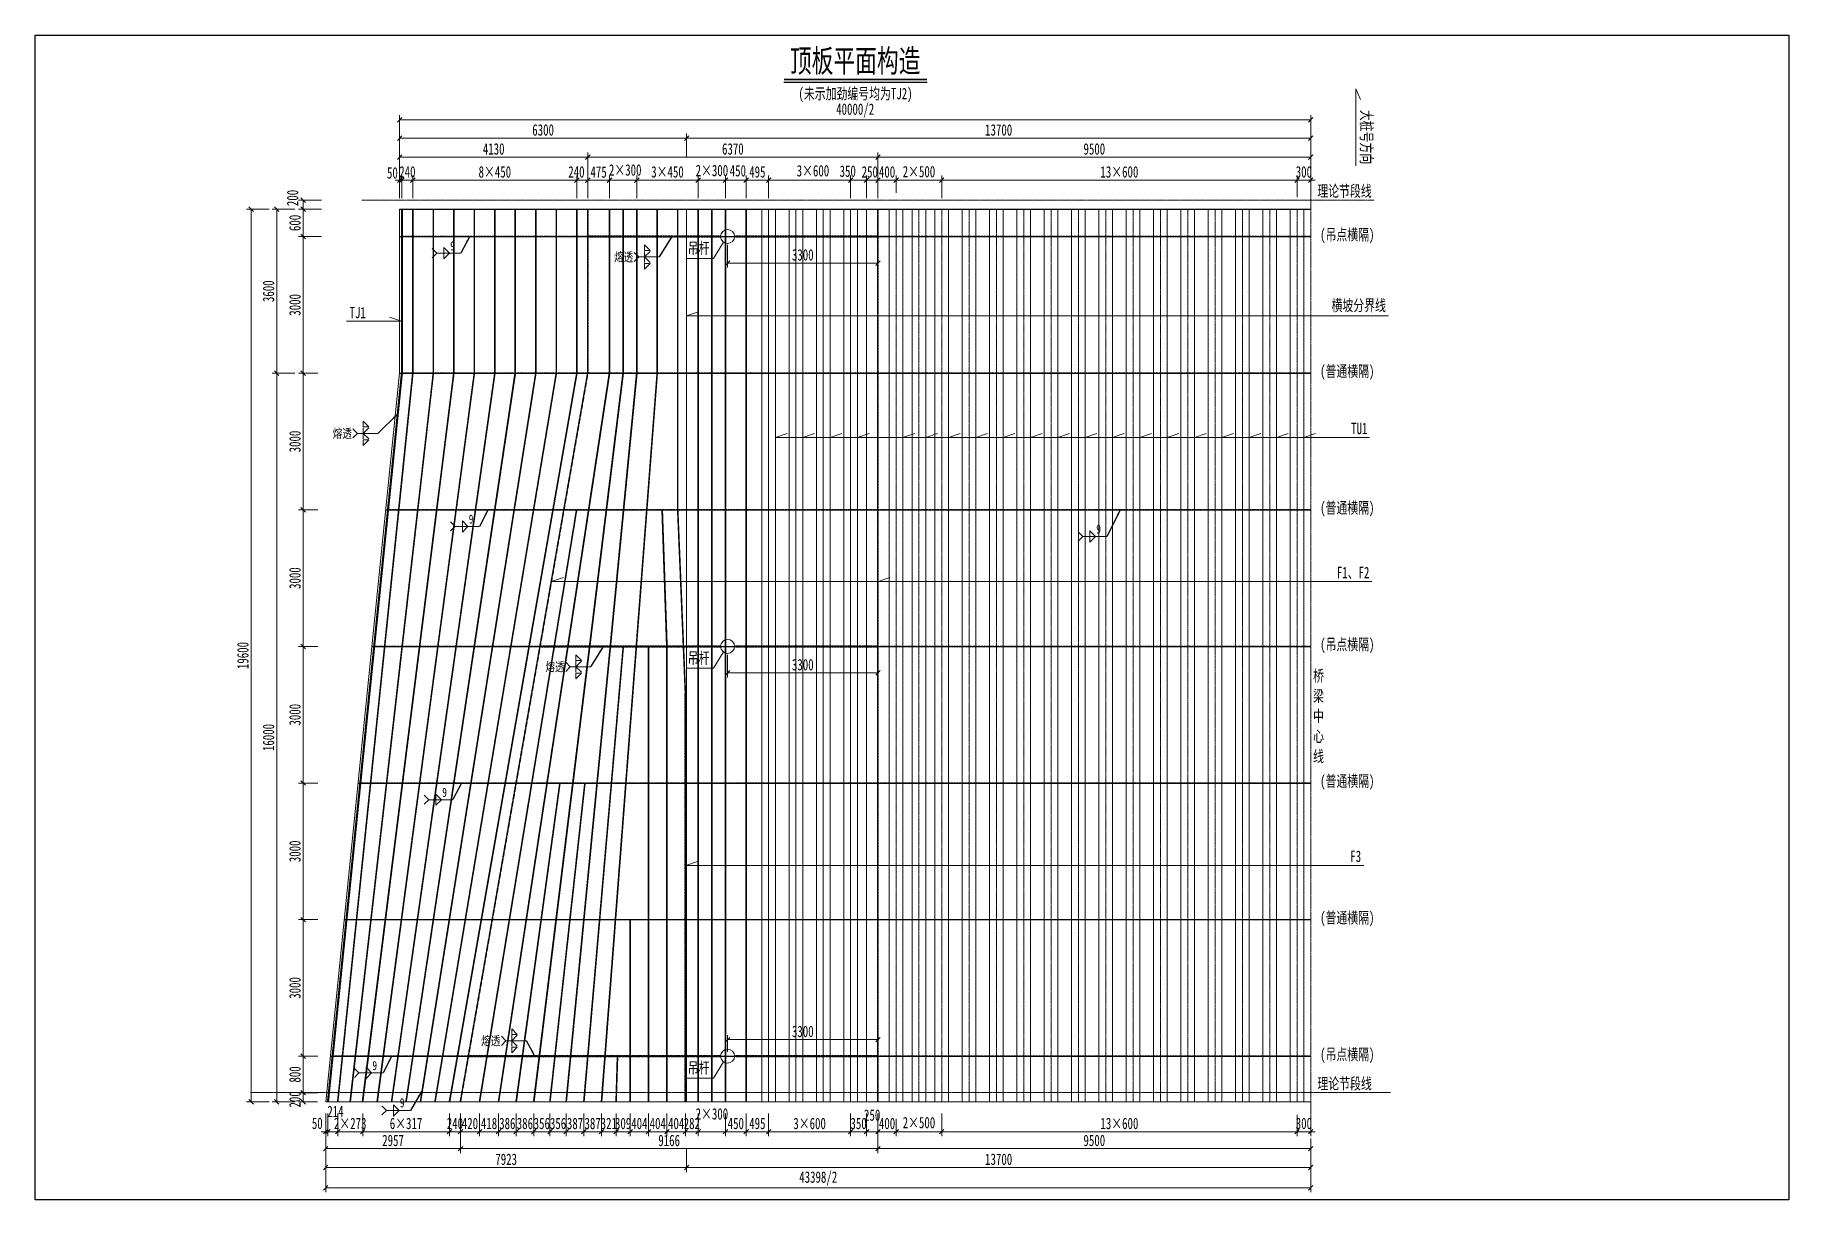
# Model space of a CAD drawing. Header units: millimetres. Extents: x 44597 to 300567, y -113054 to 73044.
# Drawn here: x 179567 to 218067, y -87474 to -61894 of the extents above; entities that cross this region are included whole.
import ezdxf
from ezdxf.enums import TextEntityAlignment as Align

# ---------------------------------------------------------------- set-up
doc = ezdxf.new("R2010")
doc.units = ezdxf.units.MM
doc.linetypes.add('CENTER2', pattern=[28.575, 19.05, -3.175, 3.175, -3.175])
doc.linetypes.add('DASHED', pattern=[0.75, 0.5, -0.25])
doc.layers.get('Defpoints').update_dxf_attribs({"color": 8})
for name, color, linetype, lineweight in [('Dim', 4, 'Continuous', 15), ('中心线', 2, 'CENTER2', 15), ('文字', 7, 'Continuous', 15), ('标注', 4, 'Continuous', 13), ('标注线及字体', 2, 'Continuous', 15), ('细实线', 4, 'Continuous', 15), ('虚线', 7, 'DASHED', 13), ('钢板粗线', 1, 'Continuous', 25)]:
    doc.layers.add(name, color=color, linetype=linetype, lineweight=lineweight)
doc.layers.add('Text', color=4, linetype='Continuous')
doc.styles.add('111', font='', dxfattribs={"width": 0.7})
doc.styles.add('BM_Dim', font='', dxfattribs={"width": 0.85})
doc.styles.add('SMEDI', font='', dxfattribs={"width": 0.75})
doc.styles.get("Standard").update_dxf_attribs({"font": ''})
doc.styles.get('111').set_extended_font_data('仿宋_GB2312')
doc.styles.get('BM_Dim').set_extended_font_data('仿宋_GB2312')
doc.styles.get('SMEDI').set_extended_font_data('仿宋_GB2312')
doc.styles.get('Standard').set_extended_font_data('仿宋_GB2312')
doc.dimstyles.new('200', dxfattribs={"dimscale": 0, "dimtxt": 2.5, "dimasz": 1, "dimexe": 1, "dimexo": 1, "dimgap": 0.6, "dimtad": 1, "dimdec": 0, "dimdsep": 46, "dimtxsty": '111', "dimblk": 'OBLIQUE', "dimcen": 0, "dimclrd": 4, "dimclre": 4, "dimclrt": 4, "dimadec": 1, "dimazin": 2, "dimtfac": 1, "dimtdec": 0, "dimtix": 1, "dimtmove": 2, "dimatfit": 3, "dimfxl": 4, "dimfxlon": 1, "dimtolj": 1, "dimlwd": -1, "dimlwe": -1, "dimarcsym": 0})
doc.dimstyles.new('MSteel_1.0_1.0', dxfattribs={"dimtxt": 3, "dimasz": 1.2, "dimexe": 1, "dimexo": 1, "dimgap": 1, "dimtad": 3, "dimtoh": 1, "dimdec": 0, "dimzin": 0, "dimdsep": 46, "dimtxsty": 'Standard', "dimblk": 'ARCHTICK', "dimcen": 0.09, "dimclrd": 3, "dimclre": 3, "dimadec": 0, "dimazin": 0, "dimtfac": 1, "dimtdec": 4, "dimtofl": 0, "dimtmove": 0, "dimatfit": 3, "dimfxl": 1, "dimtolj": 1, "dimtzin": 0, "dimarcsym": 0})

msp = doc.modelspace()

# ---------------------------------------------------------------- texts
at = {"layer": 'Text', "style": 'SMEDI', "width": 0.75}
for p in [(188679.4, -66523.3), (189085.8, -72523.3), (202861.9, -72743.2), (188504.8, -78523.3), (186971.9, -84523.3), (187574.9, -85339.4)]:
    msp.add_text('9', height=200, dxfattribs=at).set_placement(p, align=Align.MIDDLE_LEFT)
at = {"layer": '文字', "style": 'BM_Dim', "width": 0.7}
msp.add_text('(未示加劲编号均为TJ2)', height=250, dxfattribs=at).set_placement((197576.5, -63192.9), align=Align.MIDDLE)
msp.add_text('大桩号方向', height=250, rotation=270, dxfattribs=at).set_placement((208595.4, -64133), align=Align.BOTTOM_CENTER)
for s, p in [('理论节段线', (208311.6, -65518.5)), ('(吊点横隔)', (208371.5, -66475.4)), ('吊杆', (194133.8, -66773.4)), ('横坡分界线', (208622.3, -68029.2)), ('TJ1', (186648, -68187.7)), ('(普通横隔)', (208371.5, -69475.4)), ('TU1', (208635, -70732.3)), ('(普通横隔)', (208371.5, -72475.4)), ('F1、F2', (208499.6, -73896.2)), ('吊杆', (194133.8, -75773.4)), ('(吊点横隔)', (208371.5, -75475.4)), ('桥', (207741, -76165.2)), ('梁', (207741, -76607.2)), ('中', (207741, -77049.2)), ('心', (207741, -77491.2)), ('线', (207741, -77933.2)), ('(普通横隔)', (208371.5, -78475.4)), ('F3', (208556.8, -80127.5)), ('(普通横隔)', (208371.5, -81475.4)), ('(吊点横隔)', (208371.5, -84475.4)), ('吊杆', (194133.8, -84773.4)), ('理论节段线', (208314.1, -85118.5))]:
    msp.add_text(s, height=250, dxfattribs=at).set_placement(p, align=Align.BOTTOM_CENTER)
at = {"layer": '标注线及字体', "style": '111', "width": 0.7}
msp.add_text('顶板平面构造', height=500, dxfattribs=at).set_placement((197569, -62451), align=Align.MIDDLE)

# ---------------------------------------------------------------- blocks, each defined once
blk = doc.blocks.new('_Oblique')
at = {"color": 0, "linetype": 'ByBlock', "lineweight": -2}
blk.add_line((-0.5, -0.5), (0.5, 0.5), dxfattribs=at)
blk = doc.blocks.new('*D2654')
at = {"layer": 'Defpoints', "color": 0, "transparency": 16777216}
for p in [(207569, -64575), (207569, -65028), (198069, -65789)]:
    blk.add_point(p, dxfattribs=at)
at = {"layer": '细实线', "color": 4, "transparency": 16777216}
for p, q in [((198069, -64975), (198069, -64475)), ((198069, -64575), (207569, -64575)), ((207569, -64928), (207569, -64475))]:
    blk.add_line(p, q, dxfattribs=at)
at = {"layer": '细实线', "color": 4, "transparency": 16777216, "xscale": 99.99999999999999, "yscale": 99.99999999999999, "zscale": 99.99999999999999, "rotation": 180}
blk.add_blockref('_Oblique', (198069, -64575), dxfattribs=at)
at = {"layer": '细实线', "color": 4, "transparency": 16777216, "xscale": 99.99999999999999, "yscale": 99.99999999999999, "zscale": 99.99999999999999}
blk.add_blockref('_Oblique', (207569, -64575), dxfattribs=at)
at = {"layer": '细实线', "color": 4, "transparency": 16777216, "insert": (202819, -64396), "char_height": 250, "attachment_point": 5, "style": '111'}
blk.add_mtext('\\A1;9500', dxfattribs=at)
blk = doc.blocks.new('*D2655')
at = {"layer": 'Defpoints', "color": 0, "transparency": 16777216}
for p in [(191699, -64575), (187569, -65173), (191699, -65799)]:
    blk.add_point(p, dxfattribs=at)
at = {"layer": '细实线', "color": 4, "transparency": 16777216}
for p, q in [((187569, -64975), (187569, -64475)), ((187569, -64575), (191699, -64575)), ((191699, -64975), (191699, -64475))]:
    blk.add_line(p, q, dxfattribs=at)
at = {"layer": '细实线', "color": 4, "transparency": 16777216, "xscale": 99.99999999999999, "yscale": 99.99999999999999, "zscale": 99.99999999999999, "rotation": 180}
blk.add_blockref('_Oblique', (187569, -64575), dxfattribs=at)
at = {"layer": '细实线', "color": 4, "transparency": 16777216, "xscale": 99.99999999999999, "yscale": 99.99999999999999, "zscale": 99.99999999999999}
blk.add_blockref('_Oblique', (191699, -64575), dxfattribs=at)
at = {"layer": '细实线', "color": 4, "transparency": 16777216, "insert": (189634, -64396), "char_height": 250, "attachment_point": 5, "style": '111'}
blk.add_mtext('\\A1;4130', dxfattribs=at)
blk = doc.blocks.new('*D2656')
at = {"layer": 'Defpoints', "color": 0, "transparency": 16777216}
for p in [(207269, -65079), (207269, -65356), (199469, -65784)]:
    blk.add_point(p, dxfattribs=at)
at = {"layer": '细实线', "color": 4, "transparency": 16777216}
for p, q in [((199469, -65479), (199469, -64979)), ((207269, -65256), (207269, -64979)), ((199469, -65079), (207269, -65079))]:
    blk.add_line(p, q, dxfattribs=at)
at = {"layer": '细实线', "color": 4, "transparency": 16777216, "xscale": 99.99999999999999, "yscale": 99.99999999999999, "zscale": 99.99999999999999, "rotation": 180}
blk.add_blockref('_Oblique', (199469, -65079), dxfattribs=at)
at = {"layer": '细实线', "color": 4, "transparency": 16777216, "xscale": 99.99999999999999, "yscale": 99.99999999999999, "zscale": 99.99999999999999}
blk.add_blockref('_Oblique', (207269, -65079), dxfattribs=at)
at = {"layer": '细实线', "color": 4, "transparency": 16777216, "insert": (203369, -64900), "char_height": 250, "attachment_point": 5, "style": '111'}
blk.add_mtext('\\A1;13×600', dxfattribs=at)
blk = doc.blocks.new('*D2657')
at = {"layer": 'Defpoints', "color": 0, "transparency": 16777216}
for p in [(198069, -65079), (198069, -65789), (198469, -65461)]:
    blk.add_point(p, dxfattribs=at)
at = {"layer": '细实线', "color": 4, "transparency": 16777216}
for p, q in [((198069, -65479), (198069, -64979)), ((198469, -65361), (198469, -64979)), ((198069, -65079), (197969, -65079)), ((198469, -65079), (198069, -65079)), ((198469, -65079), (198569, -65079))]:
    blk.add_line(p, q, dxfattribs=at)
at = {"layer": '细实线', "color": 4, "transparency": 16777216, "xscale": 99.99999999999999, "yscale": 99.99999999999999, "zscale": 99.99999999999999}
blk.add_blockref('_Oblique', (198069, -65079), dxfattribs=at)
at = {"layer": '细实线', "color": 4, "transparency": 16777216, "xscale": 99.99999999999999, "yscale": 99.99999999999999, "zscale": 99.99999999999999, "rotation": 180}
blk.add_blockref('_Oblique', (198469, -65079), dxfattribs=at)
at = {"layer": '细实线', "color": 4, "transparency": 16777216, "insert": (198269, -64900), "char_height": 250, "attachment_point": 5, "style": '111'}
blk.add_mtext('\\A1;400', dxfattribs=at)
blk = doc.blocks.new('*D2658')
at = {"layer": 'Defpoints', "color": 0, "transparency": 16777216}
for p in [(207569, -65079), (207269, -65551), (207569, -65542)]:
    blk.add_point(p, dxfattribs=at)
at = {"layer": '细实线', "color": 4, "transparency": 16777216}
for p, q in [((207269, -65451), (207269, -64979)), ((207569, -65442), (207569, -64979)), ((207269, -65079), (207169, -65079)), ((207269, -65079), (207569, -65079)), ((207569, -65079), (207669, -65079))]:
    blk.add_line(p, q, dxfattribs=at)
at = {"layer": '细实线', "color": 4, "transparency": 16777216, "xscale": 99.99999999999999, "yscale": 99.99999999999999, "zscale": 99.99999999999999}
blk.add_blockref('_Oblique', (207269, -65079), dxfattribs=at)
at = {"layer": '细实线', "color": 4, "transparency": 16777216, "xscale": 99.99999999999999, "yscale": 99.99999999999999, "zscale": 99.99999999999999, "rotation": 180}
blk.add_blockref('_Oblique', (207569, -65079), dxfattribs=at)
at = {"layer": '细实线', "color": 4, "transparency": 16777216, "insert": (207419, -64900), "char_height": 250, "attachment_point": 5, "style": '111'}
blk.add_mtext('\\A1;300', dxfattribs=at)
blk = doc.blocks.new('*D2659')
at = {"layer": 'Defpoints', "color": 0, "transparency": 16777216}
for p in [(197819, -65079), (197819, -65809), (198069, -65789)]:
    blk.add_point(p, dxfattribs=at)
at = {"layer": '细实线', "color": 4, "transparency": 16777216}
for p, q in [((197819, -65479), (197819, -64979)), ((198069, -65479), (198069, -64979)), ((198069, -65079), (197819, -65079))]:
    blk.add_line(p, q, dxfattribs=at)
at = {"layer": '细实线', "color": 4, "transparency": 16777216, "xscale": 99.99999999999999, "yscale": 99.99999999999999, "zscale": 99.99999999999999, "rotation": 180}
blk.add_blockref('_Oblique', (197819, -65079), dxfattribs=at)
at = {"layer": '细实线', "color": 4, "transparency": 16777216, "xscale": 99.99999999999999, "yscale": 99.99999999999999, "zscale": 99.99999999999999}
blk.add_blockref('_Oblique', (198069, -65079), dxfattribs=at)
at = {"layer": '细实线', "color": 4, "transparency": 16777216, "insert": (197890, -64900), "char_height": 250, "attachment_point": 5, "style": '111'}
blk.add_mtext('\\A1;250', dxfattribs=at)
blk = doc.blocks.new('*D2660')
at = {"layer": 'Defpoints', "color": 0, "transparency": 16777216}
for p in [(187619, -65079), (187569, -65771), (187619, -65761)]:
    blk.add_point(p, dxfattribs=at)
at = {"layer": '细实线', "color": 4, "transparency": 16777216}
for p, q in [((187569, -65479), (187569, -64979)), ((187619, -65479), (187619, -64979)), ((187569, -65079), (187469, -65079)), ((187569, -65079), (187619, -65079)), ((187619, -65079), (187719, -65079))]:
    blk.add_line(p, q, dxfattribs=at)
at = {"layer": '细实线', "color": 4, "transparency": 16777216, "xscale": 99.99999999999999, "yscale": 99.99999999999999, "zscale": 99.99999999999999}
blk.add_blockref('_Oblique', (187569, -65079), dxfattribs=at)
at = {"layer": '细实线', "color": 4, "transparency": 16777216, "xscale": 99.99999999999999, "yscale": 99.99999999999999, "zscale": 99.99999999999999, "rotation": 180}
blk.add_blockref('_Oblique', (187619, -65079), dxfattribs=at)
at = {"layer": '细实线', "color": 4, "transparency": 16777216, "insert": (187410, -64922), "char_height": 250, "attachment_point": 5, "style": '111'}
blk.add_mtext('\\A1;50', dxfattribs=at)
blk = doc.blocks.new('*D2661')
at = {"layer": 'Defpoints', "color": 0, "transparency": 16777216}
for p in [(197469, -65079), (197469, -65641), (195669, -65841)]:
    blk.add_point(p, dxfattribs=at)
at = {"layer": '细实线', "color": 4, "transparency": 16777216}
for p, q in [((195669, -65479), (195669, -64979)), ((197469, -65479), (197469, -64979)), ((195669, -65079), (197469, -65079))]:
    blk.add_line(p, q, dxfattribs=at)
at = {"layer": '细实线', "color": 4, "transparency": 16777216, "xscale": 99.99999999999999, "yscale": 99.99999999999999, "zscale": 99.99999999999999, "rotation": 180}
blk.add_blockref('_Oblique', (195669, -65079), dxfattribs=at)
at = {"layer": '细实线', "color": 4, "transparency": 16777216, "xscale": 99.99999999999999, "yscale": 99.99999999999999, "zscale": 99.99999999999999}
blk.add_blockref('_Oblique', (197469, -65079), dxfattribs=at)
at = {"layer": '细实线', "color": 4, "transparency": 16777216, "insert": (196642, -64875), "char_height": 250, "attachment_point": 5, "style": '111'}
blk.add_mtext('\\A1;3×600', dxfattribs=at)
blk = doc.blocks.new('*D2662')
at = {"layer": 'Defpoints', "color": 0, "transparency": 16777216}
for p in [(198469, -65079), (199469, -65446), (198469, -65461)]:
    blk.add_point(p, dxfattribs=at)
at = {"layer": '细实线', "color": 4, "transparency": 16777216}
for p, q in [((198469, -65361), (198469, -64979)), ((199469, -65346), (199469, -64979)), ((199469, -65079), (198469, -65079))]:
    blk.add_line(p, q, dxfattribs=at)
at = {"layer": '细实线', "color": 4, "transparency": 16777216, "xscale": 99.99999999999999, "yscale": 99.99999999999999, "zscale": 99.99999999999999, "rotation": 180}
blk.add_blockref('_Oblique', (198469, -65079), dxfattribs=at)
at = {"layer": '细实线', "color": 4, "transparency": 16777216, "xscale": 99.99999999999999, "yscale": 99.99999999999999, "zscale": 99.99999999999999}
blk.add_blockref('_Oblique', (199469, -65079), dxfattribs=at)
at = {"layer": '细实线', "color": 4, "transparency": 16777216, "insert": (198969, -64895), "char_height": 250, "attachment_point": 5, "style": '111'}
blk.add_mtext('\\A1;2×500', dxfattribs=at)
blk = doc.blocks.new('*D2663')
at = {"layer": 'Defpoints', "color": 0, "transparency": 16777216}
for p in [(197469, -65079), (197469, -65814), (197819, -65789)]:
    blk.add_point(p, dxfattribs=at)
at = {"layer": '细实线', "color": 4, "transparency": 16777216}
for p, q in [((197469, -65479), (197469, -64979)), ((197819, -65479), (197819, -64979)), ((197819, -65079), (197469, -65079))]:
    blk.add_line(p, q, dxfattribs=at)
at = {"layer": '细实线', "color": 4, "transparency": 16777216, "xscale": 99.99999999999999, "yscale": 99.99999999999999, "zscale": 99.99999999999999, "rotation": 180}
blk.add_blockref('_Oblique', (197469, -65079), dxfattribs=at)
at = {"layer": '细实线', "color": 4, "transparency": 16777216, "xscale": 99.99999999999999, "yscale": 99.99999999999999, "zscale": 99.99999999999999}
blk.add_blockref('_Oblique', (197819, -65079), dxfattribs=at)
at = {"layer": '细实线', "color": 4, "transparency": 16777216, "insert": (197406, -64885), "char_height": 250, "attachment_point": 5, "style": '111'}
blk.add_mtext('\\A1;350', dxfattribs=at)
blk = doc.blocks.new('*D2664')
at = {"layer": 'Defpoints', "color": 0, "transparency": 16777216}
for p in [(207569, -64158), (207569, -64699), (193869, -65524)]:
    blk.add_point(p, dxfattribs=at)
at = {"layer": '细实线', "color": 4, "transparency": 16777216}
for p, q in [((193869, -64558), (193869, -64058)), ((193869, -64158), (207569, -64158)), ((207569, -64558), (207569, -64058))]:
    blk.add_line(p, q, dxfattribs=at)
at = {"layer": '细实线', "color": 4, "transparency": 16777216, "xscale": 99.99999999999999, "yscale": 99.99999999999999, "zscale": 99.99999999999999, "rotation": 180}
blk.add_blockref('_Oblique', (193869, -64158), dxfattribs=at)
at = {"layer": '细实线', "color": 4, "transparency": 16777216, "xscale": 99.99999999999999, "yscale": 99.99999999999999, "zscale": 99.99999999999999}
blk.add_blockref('_Oblique', (207569, -64158), dxfattribs=at)
at = {"layer": '细实线', "color": 4, "transparency": 16777216, "insert": (200719, -63979), "char_height": 250, "attachment_point": 5, "style": '111'}
blk.add_mtext('\\A1;13700', dxfattribs=at)
blk = doc.blocks.new('*D2665')
at = {"layer": 'Defpoints', "color": 0, "transparency": 16777216}
for p in [(193869, -64158), (187569, -64845), (193869, -65524)]:
    blk.add_point(p, dxfattribs=at)
at = {"layer": '细实线', "color": 4, "transparency": 16777216}
for p, q in [((187569, -64558), (187569, -64058)), ((187569, -64158), (193869, -64158)), ((193869, -64558), (193869, -64058))]:
    blk.add_line(p, q, dxfattribs=at)
at = {"layer": '细实线', "color": 4, "transparency": 16777216, "xscale": 99.99999999999999, "yscale": 99.99999999999999, "zscale": 99.99999999999999, "rotation": 180}
blk.add_blockref('_Oblique', (187569, -64158), dxfattribs=at)
at = {"layer": '细实线', "color": 4, "transparency": 16777216, "xscale": 99.99999999999999, "yscale": 99.99999999999999, "zscale": 99.99999999999999}
blk.add_blockref('_Oblique', (193869, -64158), dxfattribs=at)
at = {"layer": '细实线', "color": 4, "transparency": 16777216, "insert": (190719, -63979), "char_height": 250, "attachment_point": 5, "style": '111'}
blk.add_mtext('\\A1;6300', dxfattribs=at)
blk = doc.blocks.new('*D2666')
at = {"layer": 'Defpoints', "color": 0, "transparency": 16777216}
for p in [(198069, -64575), (191699, -65173), (198069, -65789)]:
    blk.add_point(p, dxfattribs=at)
at = {"layer": '细实线', "color": 4, "transparency": 16777216}
for p, q in [((191699, -64975), (191699, -64475)), ((191699, -64575), (198069, -64575)), ((198069, -64975), (198069, -64475))]:
    blk.add_line(p, q, dxfattribs=at)
at = {"layer": '细实线', "color": 4, "transparency": 16777216, "xscale": 99.99999999999999, "yscale": 99.99999999999999, "zscale": 99.99999999999999, "rotation": 180}
blk.add_blockref('_Oblique', (191699, -64575), dxfattribs=at)
at = {"layer": '细实线', "color": 4, "transparency": 16777216, "xscale": 99.99999999999999, "yscale": 99.99999999999999, "zscale": 99.99999999999999}
blk.add_blockref('_Oblique', (198069, -64575), dxfattribs=at)
at = {"layer": '细实线', "color": 4, "transparency": 16777216, "insert": (194884, -64396), "char_height": 250, "attachment_point": 5, "style": '111'}
blk.add_mtext('\\A1;6370', dxfattribs=at)
blk = doc.blocks.new('*D2667')
at = {"layer": 'Defpoints', "color": 0, "transparency": 16777216}
for p in [(207569, -63755), (187569, -64527), (207569, -64419)]:
    blk.add_point(p, dxfattribs=at)
at = {"layer": '细实线', "color": 4, "transparency": 16777216}
for p, q in [((187569, -64155), (187569, -63655)), ((187569, -63755), (207569, -63755)), ((207569, -64155), (207569, -63655))]:
    blk.add_line(p, q, dxfattribs=at)
at = {"layer": '细实线', "color": 4, "transparency": 16777216, "xscale": 99.99999999999999, "yscale": 99.99999999999999, "zscale": 99.99999999999999, "rotation": 180}
blk.add_blockref('_Oblique', (187569, -63755), dxfattribs=at)
at = {"layer": '细实线', "color": 4, "transparency": 16777216, "xscale": 99.99999999999999, "yscale": 99.99999999999999, "zscale": 99.99999999999999}
blk.add_blockref('_Oblique', (207569, -63755), dxfattribs=at)
at = {"layer": '细实线', "color": 4, "transparency": 16777216, "insert": (197569, -63551), "char_height": 250, "attachment_point": 5, "style": '111'}
blk.add_mtext('\\A1;40000/2', dxfattribs=at)
blk = doc.blocks.new('*D2668')
at = {"layer": 'Defpoints', "color": 0, "transparency": 16777216}
for p in [(185873, -81319), (185451, -84319), (185873, -84319)]:
    blk.add_point(p, dxfattribs=at)
at = {"layer": '细实线', "color": 4, "transparency": 16777216}
for p, q in [((185773, -81319), (185351, -81319)), ((185451, -81319), (185451, -84319)), ((185773, -84319), (185351, -84319))]:
    blk.add_line(p, q, dxfattribs=at)
at = {"layer": '细实线', "color": 4, "transparency": 16777216, "xscale": 99.99999999999999, "yscale": 99.99999999999999, "zscale": 99.99999999999999}
for p, rotation in [((185451, -81319), 90), ((185451, -84319), 270)]:
    blk.add_blockref('_Oblique', p, dxfattribs=dict(at, rotation=rotation))
at = {"layer": '细实线', "color": 4, "transparency": 16777216, "insert": (185272, -82819), "char_height": 250, "attachment_point": 5, "rotation": 90, "style": '111'}
blk.add_mtext('\\A1;3000', dxfattribs=at)
blk = doc.blocks.new('*D2669')
at = {"layer": 'Defpoints', "color": 0, "transparency": 16777216}
for p in [(185870, -84319), (185451, -85119), (185868, -85119)]:
    blk.add_point(p, dxfattribs=at)
at = {"layer": '细实线', "color": 4, "transparency": 16777216}
for p, q in [((185770, -84319), (185351, -84319)), ((185451, -84319), (185451, -85119)), ((185768, -85119), (185351, -85119))]:
    blk.add_line(p, q, dxfattribs=at)
at = {"layer": '细实线', "color": 4, "transparency": 16777216, "xscale": 99.99999999999999, "yscale": 99.99999999999999, "zscale": 99.99999999999999}
for p, rotation in [((185451, -84319), 90), ((185451, -85119), 270)]:
    blk.add_blockref('_Oblique', p, dxfattribs=dict(at, rotation=rotation))
at = {"layer": '细实线', "color": 4, "transparency": 16777216, "insert": (185272, -84719), "char_height": 250, "attachment_point": 5, "rotation": 90, "style": '111'}
blk.add_mtext('\\A1;800', dxfattribs=at)
blk = doc.blocks.new('*D2670')
at = {"layer": 'Defpoints', "color": 0, "transparency": 16777216}
for p in [(187569, -65719), (184308, -85319), (185894, -85319)]:
    blk.add_point(p, dxfattribs=at)
at = {"layer": '细实线', "color": 4, "transparency": 16777216}
for p, q in [((184708, -65719), (184208, -65719)), ((184308, -65719), (184308, -85319)), ((184708, -85319), (184208, -85319))]:
    blk.add_line(p, q, dxfattribs=at)
at = {"layer": '细实线', "color": 4, "transparency": 16777216, "xscale": 99.99999999999999, "yscale": 99.99999999999999, "zscale": 99.99999999999999}
for p, rotation in [((184308, -65719), 90), ((184308, -85319), 270)]:
    blk.add_blockref('_Oblique', p, dxfattribs=dict(at, rotation=rotation))
at = {"layer": '细实线', "color": 4, "transparency": 16777216, "insert": (184129, -75519), "char_height": 250, "attachment_point": 5, "rotation": 90, "style": '111'}
blk.add_mtext('\\A1;19600', dxfattribs=at)
blk = doc.blocks.new('_ArchTick')
at = {"color": 0, "linetype": 'ByBlock', "const_width": 0.15}
blk.add_lwpolyline([(-0.5, -0.5), (0.5, 0.5)], dxfattribs=at)
blk = doc.blocks.new('角焊缝1')
at = {"layer": 'Dim'}
blk.add_line((-3101.17, 370.22), (-3106.48, 370.22), dxfattribs=at)
blk.add_lwpolyline([(-3107.48, 369.22), (-3106.48, 370.22), (-3107.48, 371.22)], dxfattribs=at)
blk.add_lwpolyline([(-3104.91, 371.45), (-3104.91, 368.99), (-3103.68, 370.22)], close=True, dxfattribs=at)
blk = doc.blocks.new('全融透2')
at = {"layer": 'Dim'}
blk.add_line((0, 0), (-4.48, 0), dxfattribs=at)
for points in [[(-5.48, 1), (-4.48, 0), (-5.48, -1)], [(-2, 1.21), (-3.23, 0), (-3.23, 1.21)], [(-2, -1.21), (-3.23, 0), (-3.23, -1.21)]]:
    blk.add_lwpolyline(points, dxfattribs=at)
for points in [[(-3.23, 2.65), (-3.23, 1.41), (-2, 1.41)], [(-3.23, -2.65), (-3.23, -1.41), (-2, -1.41)]]:
    blk.add_lwpolyline(points, close=True, dxfattribs=at)
at = {"layer": 'Text', "style": 'SMEDI', "width": 0.75}
blk.add_text('熔透', height=2, dxfattribs=at).set_placement((-9.92, 0), align=Align.MIDDLE_LEFT)
blk = doc.blocks.new('*D2671')
at = {"layer": 'Defpoints', "color": 0, "transparency": 16777216}
for p in [(191459, -65079), (187859, -65755), (191459, -65791)]:
    blk.add_point(p, dxfattribs=at)
at = {"layer": '细实线', "color": 4, "transparency": 16777216}
for p, q in [((187859, -65479), (187859, -64979)), ((191459, -65479), (191459, -64979)), ((187859, -65079), (191459, -65079))]:
    blk.add_line(p, q, dxfattribs=at)
at = {"layer": '细实线', "color": 4, "transparency": 16777216, "xscale": 99.99999999999999, "yscale": 99.99999999999999, "zscale": 99.99999999999999, "rotation": 180}
blk.add_blockref('_Oblique', (187859, -65079), dxfattribs=at)
at = {"layer": '细实线', "color": 4, "transparency": 16777216, "xscale": 99.99999999999999, "yscale": 99.99999999999999, "zscale": 99.99999999999999}
blk.add_blockref('_Oblique', (191459, -65079), dxfattribs=at)
at = {"layer": '细实线', "color": 4, "transparency": 16777216, "insert": (189659, -64900), "char_height": 250, "attachment_point": 5, "style": '111'}
blk.add_mtext('\\A1;8×450', dxfattribs=at)
blk = doc.blocks.new('*D2672')
at = {"layer": 'Defpoints', "color": 0, "transparency": 16777216}
for p in [(192174, -65079), (191699, -65745), (192174, -65797)]:
    blk.add_point(p, dxfattribs=at)
at = {"layer": '细实线', "color": 4, "transparency": 16777216}
for p, q in [((191699, -65479), (191699, -64979)), ((192174, -65479), (192174, -64979)), ((191699, -65079), (192174, -65079))]:
    blk.add_line(p, q, dxfattribs=at)
at = {"layer": '细实线', "color": 4, "transparency": 16777216, "xscale": 99.99999999999999, "yscale": 99.99999999999999, "zscale": 99.99999999999999, "rotation": 180}
blk.add_blockref('_Oblique', (191699, -65079), dxfattribs=at)
at = {"layer": '细实线', "color": 4, "transparency": 16777216, "xscale": 99.99999999999999, "yscale": 99.99999999999999, "zscale": 99.99999999999999}
blk.add_blockref('_Oblique', (192174, -65079), dxfattribs=at)
at = {"layer": '细实线', "color": 4, "transparency": 16777216, "insert": (191936, -64903), "char_height": 250, "attachment_point": 5, "style": '111'}
blk.add_mtext('\\A1;475', dxfattribs=at)
blk = doc.blocks.new('*D2673')
at = {"layer": 'Defpoints', "color": 0, "transparency": 16777216}
for p in [(191699, -65079), (191459, -65791), (191699, -65745)]:
    blk.add_point(p, dxfattribs=at)
at = {"layer": '细实线', "color": 4, "transparency": 16777216}
for p, q in [((191459, -65479), (191459, -64979)), ((191699, -65479), (191699, -64979)), ((191459, -65079), (191699, -65079))]:
    blk.add_line(p, q, dxfattribs=at)
at = {"layer": '细实线', "color": 4, "transparency": 16777216, "xscale": 99.99999999999999, "yscale": 99.99999999999999, "zscale": 99.99999999999999, "rotation": 180}
blk.add_blockref('_Oblique', (191459, -65079), dxfattribs=at)
at = {"layer": '细实线', "color": 4, "transparency": 16777216, "xscale": 99.99999999999999, "yscale": 99.99999999999999, "zscale": 99.99999999999999}
blk.add_blockref('_Oblique', (191699, -65079), dxfattribs=at)
at = {"layer": '细实线', "color": 4, "transparency": 16777216, "insert": (191450, -64900), "char_height": 250, "attachment_point": 5, "style": '111'}
blk.add_mtext('\\A1;240', dxfattribs=at)
blk = doc.blocks.new('*D2674')
at = {"layer": 'Defpoints', "color": 0, "transparency": 16777216}
for p in [(192174, -65079), (192174, -65797), (192774, -65803)]:
    blk.add_point(p, dxfattribs=at)
at = {"layer": '细实线', "color": 4, "transparency": 16777216}
for p, q in [((192174, -65479), (192174, -64979)), ((192774, -65479), (192774, -64979)), ((192774, -65079), (192174, -65079))]:
    blk.add_line(p, q, dxfattribs=at)
at = {"layer": '细实线', "color": 4, "transparency": 16777216, "xscale": 99.99999999999999, "yscale": 99.99999999999999, "zscale": 99.99999999999999, "rotation": 180}
blk.add_blockref('_Oblique', (192174, -65079), dxfattribs=at)
at = {"layer": '细实线', "color": 4, "transparency": 16777216, "xscale": 99.99999999999999, "yscale": 99.99999999999999, "zscale": 99.99999999999999}
blk.add_blockref('_Oblique', (192774, -65079), dxfattribs=at)
at = {"layer": '细实线', "color": 4, "transparency": 16777216, "insert": (192521, -64858), "char_height": 250, "attachment_point": 5, "style": '111'}
blk.add_mtext('\\A1;2×300', dxfattribs=at)
blk = doc.blocks.new('*D2675')
at = {"layer": 'Defpoints', "color": 0, "transparency": 16777216}
for p in [(194124, -65079), (192774, -65803), (194124, -65811)]:
    blk.add_point(p, dxfattribs=at)
at = {"layer": '细实线', "color": 4, "transparency": 16777216}
for p, q in [((192774, -65479), (192774, -64979)), ((194124, -65479), (194124, -64979)), ((192774, -65079), (194124, -65079))]:
    blk.add_line(p, q, dxfattribs=at)
at = {"layer": '细实线', "color": 4, "transparency": 16777216, "xscale": 99.99999999999999, "yscale": 99.99999999999999, "zscale": 99.99999999999999, "rotation": 180}
blk.add_blockref('_Oblique', (192774, -65079), dxfattribs=at)
at = {"layer": '细实线', "color": 4, "transparency": 16777216, "xscale": 99.99999999999999, "yscale": 99.99999999999999, "zscale": 99.99999999999999}
blk.add_blockref('_Oblique', (194124, -65079), dxfattribs=at)
at = {"layer": '细实线', "color": 4, "transparency": 16777216, "insert": (193449, -64900), "char_height": 250, "attachment_point": 5, "style": '111'}
blk.add_mtext('\\A1;3×450', dxfattribs=at)
blk = doc.blocks.new('*D2676')
at = {"layer": 'Defpoints', "color": 0, "transparency": 16777216}
for p in [(194724, -65079), (194724, -65802), (195174, -65787)]:
    blk.add_point(p, dxfattribs=at)
at = {"layer": '细实线', "color": 4, "transparency": 16777216}
for p, q in [((194724, -65479), (194724, -64979)), ((195174, -65479), (195174, -64979)), ((195174, -65079), (194724, -65079))]:
    blk.add_line(p, q, dxfattribs=at)
at = {"layer": '细实线', "color": 4, "transparency": 16777216, "xscale": 99.99999999999999, "yscale": 99.99999999999999, "zscale": 99.99999999999999, "rotation": 180}
blk.add_blockref('_Oblique', (194724, -65079), dxfattribs=at)
at = {"layer": '细实线', "color": 4, "transparency": 16777216, "xscale": 99.99999999999999, "yscale": 99.99999999999999, "zscale": 99.99999999999999}
blk.add_blockref('_Oblique', (195174, -65079), dxfattribs=at)
at = {"layer": '细实线', "color": 4, "transparency": 16777216, "insert": (194994, -64875), "char_height": 250, "attachment_point": 5, "style": '111'}
blk.add_mtext('\\A1;450', dxfattribs=at)
blk = doc.blocks.new('*D2677')
at = {"layer": 'Defpoints', "color": 0, "transparency": 16777216}
for p in [(194124, -65079), (194124, -65811), (194724, -65787)]:
    blk.add_point(p, dxfattribs=at)
at = {"layer": '细实线', "color": 4, "transparency": 16777216}
for p, q in [((194124, -65479), (194124, -64979)), ((194724, -65479), (194724, -64979)), ((194724, -65079), (194124, -65079))]:
    blk.add_line(p, q, dxfattribs=at)
at = {"layer": '细实线', "color": 4, "transparency": 16777216, "xscale": 99.99999999999999, "yscale": 99.99999999999999, "zscale": 99.99999999999999, "rotation": 180}
blk.add_blockref('_Oblique', (194124, -65079), dxfattribs=at)
at = {"layer": '细实线', "color": 4, "transparency": 16777216, "xscale": 99.99999999999999, "yscale": 99.99999999999999, "zscale": 99.99999999999999}
blk.add_blockref('_Oblique', (194724, -65079), dxfattribs=at)
at = {"layer": '细实线', "color": 4, "transparency": 16777216, "insert": (194424, -64870), "char_height": 250, "attachment_point": 5, "style": '111'}
blk.add_mtext('\\A1;2×300', dxfattribs=at)
blk = doc.blocks.new('*D2678')
at = {"layer": 'Defpoints', "color": 0, "transparency": 16777216}
for p in [(195174, -65079), (195174, -65795), (195669, -65787)]:
    blk.add_point(p, dxfattribs=at)
at = {"layer": '细实线', "color": 4, "transparency": 16777216}
for p, q in [((195174, -65479), (195174, -64979)), ((195669, -65479), (195669, -64979)), ((195669, -65079), (195174, -65079))]:
    blk.add_line(p, q, dxfattribs=at)
at = {"layer": '细实线', "color": 4, "transparency": 16777216, "xscale": 99.99999999999999, "yscale": 99.99999999999999, "zscale": 99.99999999999999, "rotation": 180}
blk.add_blockref('_Oblique', (195174, -65079), dxfattribs=at)
at = {"layer": '细实线', "color": 4, "transparency": 16777216, "xscale": 99.99999999999999, "yscale": 99.99999999999999, "zscale": 99.99999999999999}
blk.add_blockref('_Oblique', (195669, -65079), dxfattribs=at)
at = {"layer": '细实线', "color": 4, "transparency": 16777216, "insert": (195422, -64900), "char_height": 250, "attachment_point": 5, "style": '111'}
blk.add_mtext('\\A1;495', dxfattribs=at)
blk = doc.blocks.new('*D2679')
at = {"layer": 'Defpoints', "color": 0, "transparency": 16777216}
for p in [(187619, -65079), (187619, -65761), (187859, -65755)]:
    blk.add_point(p, dxfattribs=at)
at = {"layer": '细实线', "color": 4, "transparency": 16777216}
for p, q in [((187619, -65479), (187619, -64979)), ((187859, -65479), (187859, -64979)), ((187619, -65079), (187519, -65079)), ((187859, -65079), (187619, -65079)), ((187859, -65079), (187959, -65079))]:
    blk.add_line(p, q, dxfattribs=at)
at = {"layer": '细实线', "color": 4, "transparency": 16777216, "xscale": 99.99999999999999, "yscale": 99.99999999999999, "zscale": 99.99999999999999}
blk.add_blockref('_Oblique', (187619, -65079), dxfattribs=at)
at = {"layer": '细实线', "color": 4, "transparency": 16777216, "xscale": 99.99999999999999, "yscale": 99.99999999999999, "zscale": 99.99999999999999, "rotation": 180}
blk.add_blockref('_Oblique', (187859, -65079), dxfattribs=at)
at = {"layer": '细实线', "color": 4, "transparency": 16777216, "insert": (187739, -64900), "char_height": 250, "attachment_point": 5, "style": '111'}
blk.add_mtext('\\A1;240', dxfattribs=at)
blk = doc.blocks.new('*D2680')
at = {"layer": 'Defpoints', "color": 0, "transparency": 16777216}
for p in [(185451, -85319), (185865, -85119), (185865, -85319)]:
    blk.add_point(p, dxfattribs=at)
at = {"layer": '细实线', "color": 4, "transparency": 16777216}
for p, q in [((185765, -85119), (185351, -85119)), ((185765, -85319), (185351, -85319)), ((185451, -85119), (185451, -85319))]:
    blk.add_line(p, q, dxfattribs=at)
at = {"layer": '细实线', "color": 4, "transparency": 16777216, "xscale": 99.99999999999999, "yscale": 99.99999999999999, "zscale": 99.99999999999999}
for p, rotation in [((185451, -85119), 90), ((185451, -85319), 270)]:
    blk.add_blockref('_Oblique', p, dxfattribs=dict(at, rotation=rotation))
at = {"layer": '细实线', "color": 4, "transparency": 16777216, "insert": (185272, -85266), "char_height": 250, "attachment_point": 5, "rotation": 90, "style": '111'}
blk.add_mtext('\\A1;200', dxfattribs=at)
blk = doc.blocks.new('*D2681')
at = {"layer": 'Defpoints', "color": 0, "transparency": 16777216}
for p in [(198069, -85264), (207569, -86026), (207569, -86348)]:
    blk.add_point(p, dxfattribs=at)
at = {"layer": '细实线', "color": 4, "transparency": 16777216}
for p, q in [((198069, -85948), (198069, -86448)), ((207569, -86126), (207569, -86448)), ((198069, -86348), (207569, -86348))]:
    blk.add_line(p, q, dxfattribs=at)
at = {"layer": '细实线', "color": 4, "transparency": 16777216, "xscale": 99.99999999999999, "yscale": 99.99999999999999, "zscale": 99.99999999999999, "rotation": 180}
blk.add_blockref('_Oblique', (198069, -86348), dxfattribs=at)
at = {"layer": '细实线', "color": 4, "transparency": 16777216, "xscale": 99.99999999999999, "yscale": 99.99999999999999, "zscale": 99.99999999999999}
blk.add_blockref('_Oblique', (207569, -86348), dxfattribs=at)
at = {"layer": '细实线', "color": 4, "transparency": 16777216, "insert": (202819, -86169), "char_height": 250, "attachment_point": 5, "style": '111'}
blk.add_mtext('\\A1;9500', dxfattribs=at)
blk = doc.blocks.new('*D2682')
at = {"layer": 'Defpoints', "color": 0, "transparency": 16777216}
for p in [(185946, -85266), (188903, -85266), (188903, -86348)]:
    blk.add_point(p, dxfattribs=at)
at = {"layer": '细实线', "color": 4, "transparency": 16777216}
for p, q in [((185946, -85948), (185946, -86448)), ((188903, -85948), (188903, -86448)), ((185946, -86348), (188903, -86348))]:
    blk.add_line(p, q, dxfattribs=at)
at = {"layer": '细实线', "color": 4, "transparency": 16777216, "xscale": 99.99999999999999, "yscale": 99.99999999999999, "zscale": 99.99999999999999, "rotation": 180}
blk.add_blockref('_Oblique', (185946, -86348), dxfattribs=at)
at = {"layer": '细实线', "color": 4, "transparency": 16777216, "xscale": 99.99999999999999, "yscale": 99.99999999999999, "zscale": 99.99999999999999}
blk.add_blockref('_Oblique', (188903, -86348), dxfattribs=at)
at = {"layer": '细实线', "color": 4, "transparency": 16777216, "insert": (187425, -86169), "char_height": 250, "attachment_point": 5, "style": '111'}
blk.add_mtext('\\A1;2957', dxfattribs=at)
blk = doc.blocks.new('*D2683')
at = {"layer": 'Defpoints', "color": 0, "transparency": 16777216}
for p in [(199469, -85269), (207269, -85697), (207269, -85975)]:
    blk.add_point(p, dxfattribs=at)
at = {"layer": '细实线', "color": 4, "transparency": 16777216}
for p, q in [((199469, -85575), (199469, -86075)), ((207269, -85797), (207269, -86075)), ((199469, -85975), (207269, -85975))]:
    blk.add_line(p, q, dxfattribs=at)
at = {"layer": '细实线', "color": 4, "transparency": 16777216, "xscale": 99.99999999999999, "yscale": 99.99999999999999, "zscale": 99.99999999999999, "rotation": 180}
blk.add_blockref('_Oblique', (199469, -85975), dxfattribs=at)
at = {"layer": '细实线', "color": 4, "transparency": 16777216, "xscale": 99.99999999999999, "yscale": 99.99999999999999, "zscale": 99.99999999999999}
blk.add_blockref('_Oblique', (207269, -85975), dxfattribs=at)
at = {"layer": '细实线', "color": 4, "transparency": 16777216, "insert": (203369, -85796), "char_height": 250, "attachment_point": 5, "style": '111'}
blk.add_mtext('\\A1;13×600', dxfattribs=at)
blk = doc.blocks.new('*D2684')
at = {"layer": 'Defpoints', "color": 0, "transparency": 16777216}
for p in [(198069, -85264), (198469, -85592), (198069, -85975)]:
    blk.add_point(p, dxfattribs=at)
at = {"layer": '细实线', "color": 4, "transparency": 16777216}
for p, q in [((198069, -85575), (198069, -86075)), ((198469, -85692), (198469, -86075)), ((198069, -85975), (197969, -85975)), ((198469, -85975), (198069, -85975)), ((198469, -85975), (198569, -85975))]:
    blk.add_line(p, q, dxfattribs=at)
at = {"layer": '细实线', "color": 4, "transparency": 16777216, "xscale": 99.99999999999999, "yscale": 99.99999999999999, "zscale": 99.99999999999999}
blk.add_blockref('_Oblique', (198069, -85975), dxfattribs=at)
at = {"layer": '细实线', "color": 4, "transparency": 16777216, "xscale": 99.99999999999999, "yscale": 99.99999999999999, "zscale": 99.99999999999999, "rotation": 180}
blk.add_blockref('_Oblique', (198469, -85975), dxfattribs=at)
at = {"layer": '细实线', "color": 4, "transparency": 16777216, "insert": (198269, -85796), "char_height": 250, "attachment_point": 5, "style": '111'}
blk.add_mtext('\\A1;400', dxfattribs=at)
blk = doc.blocks.new('*D2685')
at = {"layer": 'Defpoints', "color": 0, "transparency": 16777216}
for p in [(207269, -85503), (207569, -85512), (207569, -85975)]:
    blk.add_point(p, dxfattribs=at)
at = {"layer": '细实线', "color": 4, "transparency": 16777216}
for p, q in [((207269, -85603), (207269, -86075)), ((207569, -85612), (207569, -86075)), ((207269, -85975), (207169, -85975)), ((207269, -85975), (207569, -85975)), ((207569, -85975), (207669, -85975))]:
    blk.add_line(p, q, dxfattribs=at)
at = {"layer": '细实线', "color": 4, "transparency": 16777216, "xscale": 99.99999999999999, "yscale": 99.99999999999999, "zscale": 99.99999999999999}
blk.add_blockref('_Oblique', (207269, -85975), dxfattribs=at)
at = {"layer": '细实线', "color": 4, "transparency": 16777216, "xscale": 99.99999999999999, "yscale": 99.99999999999999, "zscale": 99.99999999999999, "rotation": 180}
blk.add_blockref('_Oblique', (207569, -85975), dxfattribs=at)
at = {"layer": '细实线', "color": 4, "transparency": 16777216, "insert": (207419, -85796), "char_height": 250, "attachment_point": 5, "style": '111'}
blk.add_mtext('\\A1;300', dxfattribs=at)
blk = doc.blocks.new('*D2686')
at = {"layer": 'Defpoints', "color": 0, "transparency": 16777216}
for p in [(197819, -85245), (198069, -85264), (197819, -85975)]:
    blk.add_point(p, dxfattribs=at)
at = {"layer": '细实线', "color": 4, "transparency": 16777216}
for p, q in [((197819, -85575), (197819, -86075)), ((198069, -85575), (198069, -86075)), ((198069, -85975), (197819, -85975))]:
    blk.add_line(p, q, dxfattribs=at)
at = {"layer": '细实线', "color": 4, "transparency": 16777216, "xscale": 99.99999999999999, "yscale": 99.99999999999999, "zscale": 99.99999999999999, "rotation": 180}
blk.add_blockref('_Oblique', (197819, -85975), dxfattribs=at)
at = {"layer": '细实线', "color": 4, "transparency": 16777216, "xscale": 99.99999999999999, "yscale": 99.99999999999999, "zscale": 99.99999999999999}
blk.add_blockref('_Oblique', (198069, -85975), dxfattribs=at)
at = {"layer": '细实线', "color": 4, "transparency": 16777216, "insert": (197942, -85613), "char_height": 250, "attachment_point": 5, "style": '111'}
blk.add_mtext('\\A1;250', dxfattribs=at)
blk = doc.blocks.new('*D2687')
at = {"layer": 'Defpoints', "color": 0, "transparency": 16777216}
for p in [(185946, -85266), (185996, -85266), (185996, -85975)]:
    blk.add_point(p, dxfattribs=at)
at = {"layer": '细实线', "color": 4, "transparency": 16777216}
for p, q in [((185946, -85575), (185946, -86075)), ((185996, -85575), (185996, -86075)), ((185946, -85975), (185846, -85975)), ((185946, -85975), (185996, -85975)), ((185996, -85975), (186096, -85975))]:
    blk.add_line(p, q, dxfattribs=at)
at = {"layer": '细实线', "color": 4, "transparency": 16777216, "xscale": 99.99999999999999, "yscale": 99.99999999999999, "zscale": 99.99999999999999}
blk.add_blockref('_Oblique', (185946, -85975), dxfattribs=at)
at = {"layer": '细实线', "color": 4, "transparency": 16777216, "xscale": 99.99999999999999, "yscale": 99.99999999999999, "zscale": 99.99999999999999, "rotation": 180}
blk.add_blockref('_Oblique', (185996, -85975), dxfattribs=at)
at = {"layer": '细实线', "color": 4, "transparency": 16777216, "insert": (185761, -85793), "char_height": 250, "attachment_point": 5, "style": '111'}
blk.add_mtext('\\A1;50', dxfattribs=at)
blk = doc.blocks.new('*D2688')
at = {"layer": 'Defpoints', "color": 0, "transparency": 16777216}
for p in [(198469, -85592), (199469, -85607), (198469, -85975)]:
    blk.add_point(p, dxfattribs=at)
at = {"layer": '细实线', "color": 4, "transparency": 16777216}
for p, q in [((198469, -85692), (198469, -86075)), ((199469, -85707), (199469, -86075)), ((199469, -85975), (198469, -85975))]:
    blk.add_line(p, q, dxfattribs=at)
at = {"layer": '细实线', "color": 4, "transparency": 16777216, "xscale": 99.99999999999999, "yscale": 99.99999999999999, "zscale": 99.99999999999999, "rotation": 180}
blk.add_blockref('_Oblique', (198469, -85975), dxfattribs=at)
at = {"layer": '细实线', "color": 4, "transparency": 16777216, "xscale": 99.99999999999999, "yscale": 99.99999999999999, "zscale": 99.99999999999999}
blk.add_blockref('_Oblique', (199469, -85975), dxfattribs=at)
at = {"layer": '细实线', "color": 4, "transparency": 16777216, "insert": (198969, -85778), "char_height": 250, "attachment_point": 5, "style": '111'}
blk.add_mtext('\\A1;2×500', dxfattribs=at)
blk = doc.blocks.new('*D2689')
at = {"layer": 'Defpoints', "color": 0, "transparency": 16777216}
for p in [(193869, -85530), (207569, -86355), (207569, -86762)]:
    blk.add_point(p, dxfattribs=at)
at = {"layer": '细实线', "color": 4, "transparency": 16777216}
for p, q in [((193869, -86362), (193869, -86862)), ((207569, -86455), (207569, -86862)), ((193869, -86762), (207569, -86762))]:
    blk.add_line(p, q, dxfattribs=at)
at = {"layer": '细实线', "color": 4, "transparency": 16777216, "xscale": 99.99999999999999, "yscale": 99.99999999999999, "zscale": 99.99999999999999, "rotation": 180}
blk.add_blockref('_Oblique', (193869, -86762), dxfattribs=at)
at = {"layer": '细实线', "color": 4, "transparency": 16777216, "xscale": 99.99999999999999, "yscale": 99.99999999999999, "zscale": 99.99999999999999}
blk.add_blockref('_Oblique', (207569, -86762), dxfattribs=at)
at = {"layer": '细实线', "color": 4, "transparency": 16777216, "insert": (200719, -86583), "char_height": 250, "attachment_point": 5, "style": '111'}
blk.add_mtext('\\A1;13700', dxfattribs=at)
blk = doc.blocks.new('*D2690')
at = {"layer": 'Defpoints', "color": 0, "transparency": 16777216}
for p in [(193869, -85530), (185946, -86274), (193869, -86762)]:
    blk.add_point(p, dxfattribs=at)
at = {"layer": '细实线', "color": 4, "transparency": 16777216}
for p, q in [((185946, -86374), (185946, -86862)), ((193869, -86362), (193869, -86862)), ((185946, -86762), (193869, -86762))]:
    blk.add_line(p, q, dxfattribs=at)
at = {"layer": '细实线', "color": 4, "transparency": 16777216, "xscale": 99.99999999999999, "yscale": 99.99999999999999, "zscale": 99.99999999999999, "rotation": 180}
blk.add_blockref('_Oblique', (185946, -86762), dxfattribs=at)
at = {"layer": '细实线', "color": 4, "transparency": 16777216, "xscale": 99.99999999999999, "yscale": 99.99999999999999, "zscale": 99.99999999999999}
blk.add_blockref('_Oblique', (193869, -86762), dxfattribs=at)
at = {"layer": '细实线', "color": 4, "transparency": 16777216, "insert": (189908, -86583), "char_height": 250, "attachment_point": 5, "style": '111'}
blk.add_mtext('\\A1;7923', dxfattribs=at)
blk = doc.blocks.new('*D2691')
at = {"layer": 'Defpoints', "color": 0, "transparency": 16777216}
for p in [(188903, -85266), (198069, -85264), (198069, -86348)]:
    blk.add_point(p, dxfattribs=at)
at = {"layer": '细实线', "color": 4, "transparency": 16777216}
for p, q in [((188903, -85948), (188903, -86448)), ((198069, -85948), (198069, -86448)), ((188903, -86348), (198069, -86348))]:
    blk.add_line(p, q, dxfattribs=at)
at = {"layer": '细实线', "color": 4, "transparency": 16777216, "xscale": 99.99999999999999, "yscale": 99.99999999999999, "zscale": 99.99999999999999, "rotation": 180}
blk.add_blockref('_Oblique', (188903, -86348), dxfattribs=at)
at = {"layer": '细实线', "color": 4, "transparency": 16777216, "xscale": 99.99999999999999, "yscale": 99.99999999999999, "zscale": 99.99999999999999}
blk.add_blockref('_Oblique', (198069, -86348), dxfattribs=at)
at = {"layer": '细实线', "color": 4, "transparency": 16777216, "insert": (193486, -86169), "char_height": 250, "attachment_point": 5, "style": '111'}
blk.add_mtext('\\A1;9166', dxfattribs=at)
blk = doc.blocks.new('*D2692')
at = {"layer": 'Defpoints', "color": 0, "transparency": 16777216}
for p in [(185946, -86517), (207569, -86634), (207569, -87206)]:
    blk.add_point(p, dxfattribs=at)
at = {"layer": '细实线', "color": 4, "transparency": 16777216}
for p, q in [((185946, -86806), (185946, -87306)), ((207569, -86806), (207569, -87306)), ((185946, -87206), (207569, -87206))]:
    blk.add_line(p, q, dxfattribs=at)
at = {"layer": '细实线', "color": 4, "transparency": 16777216, "xscale": 99.99999999999999, "yscale": 99.99999999999999, "zscale": 99.99999999999999, "rotation": 180}
blk.add_blockref('_Oblique', (185946, -87206), dxfattribs=at)
at = {"layer": '细实线', "color": 4, "transparency": 16777216, "xscale": 99.99999999999999, "yscale": 99.99999999999999, "zscale": 99.99999999999999}
blk.add_blockref('_Oblique', (207569, -87206), dxfattribs=at)
at = {"layer": '细实线', "color": 4, "transparency": 16777216, "insert": (196758, -87002), "char_height": 250, "attachment_point": 5, "style": '111'}
blk.add_mtext('\\A1;43398/2', dxfattribs=at)
blk = doc.blocks.new('*D2693')
at = {"layer": 'Defpoints', "color": 0, "transparency": 16777216}
for p in [(186211, -85266), (186758, -85246), (186211, -85975)]:
    blk.add_point(p, dxfattribs=at)
at = {"layer": '细实线', "color": 4, "transparency": 16777216}
for p, q in [((186211, -85575), (186211, -86075)), ((186758, -85575), (186758, -86075)), ((186211, -85975), (186111, -85975)), ((186758, -85975), (186211, -85975)), ((186758, -85975), (186858, -85975))]:
    blk.add_line(p, q, dxfattribs=at)
at = {"layer": '细实线', "color": 4, "transparency": 16777216, "xscale": 99.99999999999999, "yscale": 99.99999999999999, "zscale": 99.99999999999999}
blk.add_blockref('_Oblique', (186211, -85975), dxfattribs=at)
at = {"layer": '细实线', "color": 4, "transparency": 16777216, "xscale": 99.99999999999999, "yscale": 99.99999999999999, "zscale": 99.99999999999999, "rotation": 180}
blk.add_blockref('_Oblique', (186758, -85975), dxfattribs=at)
at = {"layer": '细实线', "color": 4, "transparency": 16777216, "insert": (186484, -85796), "char_height": 250, "attachment_point": 5, "style": '111'}
blk.add_mtext('\\A1;2×273', dxfattribs=at)
blk = doc.blocks.new('*D2694')
at = {"layer": 'Defpoints', "color": 0, "transparency": 16777216}
for p in [(195669, -85266), (197469, -85467), (197469, -85975)]:
    blk.add_point(p, dxfattribs=at)
at = {"layer": '细实线', "color": 4, "transparency": 16777216}
for p, q in [((195669, -85575), (195669, -86075)), ((197469, -85575), (197469, -86075)), ((195669, -85975), (197469, -85975))]:
    blk.add_line(p, q, dxfattribs=at)
at = {"layer": '细实线', "color": 4, "transparency": 16777216, "xscale": 99.99999999999999, "yscale": 99.99999999999999, "zscale": 99.99999999999999, "rotation": 180}
blk.add_blockref('_Oblique', (195669, -85975), dxfattribs=at)
at = {"layer": '细实线', "color": 4, "transparency": 16777216, "xscale": 99.99999999999999, "yscale": 99.99999999999999, "zscale": 99.99999999999999}
blk.add_blockref('_Oblique', (197469, -85975), dxfattribs=at)
at = {"layer": '细实线', "color": 4, "transparency": 16777216, "insert": (196569, -85796), "char_height": 250, "attachment_point": 5, "style": '111'}
blk.add_mtext('\\A1;3×600', dxfattribs=at)
blk = doc.blocks.new('*D2695')
at = {"layer": 'Defpoints', "color": 0, "transparency": 16777216}
for p in [(186758, -85266), (188663, -85293), (188663, -85975)]:
    blk.add_point(p, dxfattribs=at)
at = {"layer": '细实线', "color": 4, "transparency": 16777216}
for p, q in [((186758, -85575), (186758, -86075)), ((188663, -85575), (188663, -86075)), ((186758, -85975), (188663, -85975))]:
    blk.add_line(p, q, dxfattribs=at)
at = {"layer": '细实线', "color": 4, "transparency": 16777216, "xscale": 99.99999999999999, "yscale": 99.99999999999999, "zscale": 99.99999999999999, "rotation": 180}
blk.add_blockref('_Oblique', (186758, -85975), dxfattribs=at)
at = {"layer": '细实线', "color": 4, "transparency": 16777216, "xscale": 99.99999999999999, "yscale": 99.99999999999999, "zscale": 99.99999999999999}
blk.add_blockref('_Oblique', (188663, -85975), dxfattribs=at)
at = {"layer": '细实线', "color": 4, "transparency": 16777216, "insert": (187710, -85796), "char_height": 250, "attachment_point": 5, "style": '111'}
blk.add_mtext('\\A1;6×317', dxfattribs=at)
blk = doc.blocks.new('*D2696')
at = {"layer": 'Defpoints', "color": 0, "transparency": 16777216}
for p in [(192321, -85266), (192630, -85255), (192630, -85975)]:
    blk.add_point(p, dxfattribs=at)
at = {"layer": '细实线', "color": 4, "transparency": 16777216}
for p, q in [((192321, -85575), (192321, -86075)), ((192630, -85575), (192630, -86075)), ((192321, -85975), (192221, -85975)), ((192321, -85975), (192630, -85975)), ((192630, -85975), (192730, -85975))]:
    blk.add_line(p, q, dxfattribs=at)
at = {"layer": '细实线', "color": 4, "transparency": 16777216, "xscale": 99.99999999999999, "yscale": 99.99999999999999, "zscale": 99.99999999999999}
blk.add_blockref('_Oblique', (192321, -85975), dxfattribs=at)
at = {"layer": '细实线', "color": 4, "transparency": 16777216, "xscale": 99.99999999999999, "yscale": 99.99999999999999, "zscale": 99.99999999999999, "rotation": 180}
blk.add_blockref('_Oblique', (192630, -85975), dxfattribs=at)
at = {"layer": '细实线', "color": 4, "transparency": 16777216, "insert": (192475, -85796), "char_height": 250, "attachment_point": 5, "style": '111'}
blk.add_mtext('\\A1;309', dxfattribs=at)
blk = doc.blocks.new('*D2697')
at = {"layer": 'Defpoints', "color": 0, "transparency": 16777216}
for p in [(188663, -85266), (188903, -85266), (188903, -85975)]:
    blk.add_point(p, dxfattribs=at)
at = {"layer": '细实线', "color": 4, "transparency": 16777216}
for p, q in [((188663, -85575), (188663, -86075)), ((188903, -85575), (188903, -86075)), ((188663, -85975), (188563, -85975)), ((188663, -85975), (188903, -85975)), ((188903, -85975), (189003, -85975))]:
    blk.add_line(p, q, dxfattribs=at)
at = {"layer": '细实线', "color": 4, "transparency": 16777216, "xscale": 99.99999999999999, "yscale": 99.99999999999999, "zscale": 99.99999999999999}
blk.add_blockref('_Oblique', (188663, -85975), dxfattribs=at)
at = {"layer": '细实线', "color": 4, "transparency": 16777216, "xscale": 99.99999999999999, "yscale": 99.99999999999999, "zscale": 99.99999999999999, "rotation": 180}
blk.add_blockref('_Oblique', (188903, -85975), dxfattribs=at)
at = {"layer": '细实线', "color": 4, "transparency": 16777216, "insert": (188783, -85796), "char_height": 250, "attachment_point": 5, "style": '111'}
blk.add_mtext('\\A1;240', dxfattribs=at)
blk = doc.blocks.new('*D2698')
at = {"layer": 'Defpoints', "color": 0, "transparency": 16777216}
for p in [(197469, -85293), (197819, -85318), (197469, -85975)]:
    blk.add_point(p, dxfattribs=at)
at = {"layer": '细实线', "color": 4, "transparency": 16777216}
for p, q in [((197469, -85575), (197469, -86075)), ((197819, -85575), (197819, -86075)), ((197469, -85975), (197369, -85975)), ((197819, -85975), (197469, -85975)), ((197819, -85975), (197919, -85975))]:
    blk.add_line(p, q, dxfattribs=at)
at = {"layer": '细实线', "color": 4, "transparency": 16777216, "xscale": 99.99999999999999, "yscale": 99.99999999999999, "zscale": 99.99999999999999}
blk.add_blockref('_Oblique', (197469, -85975), dxfattribs=at)
at = {"layer": '细实线', "color": 4, "transparency": 16777216, "xscale": 99.99999999999999, "yscale": 99.99999999999999, "zscale": 99.99999999999999, "rotation": 180}
blk.add_blockref('_Oblique', (197819, -85975), dxfattribs=at)
at = {"layer": '细实线', "color": 4, "transparency": 16777216, "insert": (197644, -85796), "char_height": 250, "attachment_point": 5, "style": '111'}
blk.add_mtext('\\A1;350', dxfattribs=at)
blk = doc.blocks.new('*D2699')
at = {"layer": 'Defpoints', "color": 0, "transparency": 16777216}
for p in [(193842, -85240), (194124, -85245), (194124, -85975)]:
    blk.add_point(p, dxfattribs=at)
at = {"layer": '细实线', "color": 4, "transparency": 16777216}
for p, q in [((193842, -85575), (193842, -86075)), ((194124, -85575), (194124, -86075)), ((193842, -85975), (193742, -85975)), ((193842, -85975), (194124, -85975)), ((194124, -85975), (194224, -85975))]:
    blk.add_line(p, q, dxfattribs=at)
at = {"layer": '细实线', "color": 4, "transparency": 16777216, "xscale": 99.99999999999999, "yscale": 99.99999999999999, "zscale": 99.99999999999999}
blk.add_blockref('_Oblique', (193842, -85975), dxfattribs=at)
at = {"layer": '细实线', "color": 4, "transparency": 16777216, "xscale": 99.99999999999999, "yscale": 99.99999999999999, "zscale": 99.99999999999999, "rotation": 180}
blk.add_blockref('_Oblique', (194124, -85975), dxfattribs=at)
at = {"layer": '细实线', "color": 4, "transparency": 16777216, "insert": (193983, -85796), "char_height": 250, "attachment_point": 5, "style": '111'}
blk.add_mtext('\\A1;282', dxfattribs=at)
blk = doc.blocks.new('*D2700')
at = {"layer": 'Defpoints', "color": 0, "transparency": 16777216}
for p in [(195174, -85259), (195669, -85266), (195174, -85975)]:
    blk.add_point(p, dxfattribs=at)
at = {"layer": '细实线', "color": 4, "transparency": 16777216}
for p, q in [((195174, -85575), (195174, -86075)), ((195669, -85575), (195669, -86075)), ((195669, -85975), (195174, -85975))]:
    blk.add_line(p, q, dxfattribs=at)
at = {"layer": '细实线', "color": 4, "transparency": 16777216, "xscale": 99.99999999999999, "yscale": 99.99999999999999, "zscale": 99.99999999999999, "rotation": 180}
blk.add_blockref('_Oblique', (195174, -85975), dxfattribs=at)
at = {"layer": '细实线', "color": 4, "transparency": 16777216, "xscale": 99.99999999999999, "yscale": 99.99999999999999, "zscale": 99.99999999999999}
blk.add_blockref('_Oblique', (195669, -85975), dxfattribs=at)
at = {"layer": '细实线', "color": 4, "transparency": 16777216, "insert": (195422, -85796), "char_height": 250, "attachment_point": 5, "style": '111'}
blk.add_mtext('\\A1;495', dxfattribs=at)
blk = doc.blocks.new('*D2701')
at = {"layer": 'Defpoints', "color": 0, "transparency": 16777216}
for p in [(194724, -85252), (195174, -85266), (194724, -85975)]:
    blk.add_point(p, dxfattribs=at)
at = {"layer": '细实线', "color": 4, "transparency": 16777216}
for p, q in [((194724, -85575), (194724, -86075)), ((195174, -85575), (195174, -86075)), ((194724, -85975), (194624, -85975)), ((195174, -85975), (194724, -85975)), ((195174, -85975), (195274, -85975))]:
    blk.add_line(p, q, dxfattribs=at)
at = {"layer": '细实线', "color": 4, "transparency": 16777216, "xscale": 99.99999999999999, "yscale": 99.99999999999999, "zscale": 99.99999999999999}
blk.add_blockref('_Oblique', (194724, -85975), dxfattribs=at)
at = {"layer": '细实线', "color": 4, "transparency": 16777216, "xscale": 99.99999999999999, "yscale": 99.99999999999999, "zscale": 99.99999999999999, "rotation": 180}
blk.add_blockref('_Oblique', (195174, -85975), dxfattribs=at)
at = {"layer": '细实线', "color": 4, "transparency": 16777216, "insert": (194949, -85796), "char_height": 250, "attachment_point": 5, "style": '111'}
blk.add_mtext('\\A1;450', dxfattribs=at)
blk = doc.blocks.new('*D2702')
at = {"layer": 'Defpoints', "color": 0, "transparency": 16777216}
for p in [(194124, -85245), (194724, -85266), (194124, -85975)]:
    blk.add_point(p, dxfattribs=at)
at = {"layer": '细实线', "color": 4, "transparency": 16777216}
for p, q in [((194124, -85575), (194124, -86075)), ((194724, -85575), (194724, -86075)), ((194724, -85975), (194124, -85975))]:
    blk.add_line(p, q, dxfattribs=at)
at = {"layer": '细实线', "color": 4, "transparency": 16777216, "xscale": 99.99999999999999, "yscale": 99.99999999999999, "zscale": 99.99999999999999, "rotation": 180}
blk.add_blockref('_Oblique', (194124, -85975), dxfattribs=at)
at = {"layer": '细实线', "color": 4, "transparency": 16777216, "xscale": 99.99999999999999, "yscale": 99.99999999999999, "zscale": 99.99999999999999}
blk.add_blockref('_Oblique', (194724, -85975), dxfattribs=at)
at = {"layer": '细实线', "color": 4, "transparency": 16777216, "insert": (194424, -85586), "char_height": 250, "attachment_point": 5, "style": '111'}
blk.add_mtext('\\A1;2×300', dxfattribs=at)
blk = doc.blocks.new('*D2703')
at = {"layer": 'Defpoints', "color": 0, "transparency": 16777216}
for p in [(193438, -85244), (193842, -85240), (193842, -85975)]:
    blk.add_point(p, dxfattribs=at)
at = {"layer": '细实线', "color": 4, "transparency": 16777216}
for p, q in [((193438, -85575), (193438, -86075)), ((193842, -85575), (193842, -86075)), ((193438, -85975), (193338, -85975)), ((193438, -85975), (193842, -85975)), ((193842, -85975), (193942, -85975))]:
    blk.add_line(p, q, dxfattribs=at)
at = {"layer": '细实线', "color": 4, "transparency": 16777216, "xscale": 99.99999999999999, "yscale": 99.99999999999999, "zscale": 99.99999999999999}
blk.add_blockref('_Oblique', (193438, -85975), dxfattribs=at)
at = {"layer": '细实线', "color": 4, "transparency": 16777216, "xscale": 99.99999999999999, "yscale": 99.99999999999999, "zscale": 99.99999999999999, "rotation": 180}
blk.add_blockref('_Oblique', (193842, -85975), dxfattribs=at)
at = {"layer": '细实线', "color": 4, "transparency": 16777216, "insert": (193640, -85796), "char_height": 250, "attachment_point": 5, "style": '111'}
blk.add_mtext('\\A1;404', dxfattribs=at)
blk = doc.blocks.new('*D2704')
at = {"layer": 'Defpoints', "color": 0, "transparency": 16777216}
for p in [(193034, -85256), (193438, -85244), (193438, -85975)]:
    blk.add_point(p, dxfattribs=at)
at = {"layer": '细实线', "color": 4, "transparency": 16777216}
for p, q in [((193034, -85575), (193034, -86075)), ((193438, -85575), (193438, -86075)), ((193034, -85975), (192934, -85975)), ((193034, -85975), (193438, -85975)), ((193438, -85975), (193538, -85975))]:
    blk.add_line(p, q, dxfattribs=at)
at = {"layer": '细实线', "color": 4, "transparency": 16777216, "xscale": 99.99999999999999, "yscale": 99.99999999999999, "zscale": 99.99999999999999}
blk.add_blockref('_Oblique', (193034, -85975), dxfattribs=at)
at = {"layer": '细实线', "color": 4, "transparency": 16777216, "xscale": 99.99999999999999, "yscale": 99.99999999999999, "zscale": 99.99999999999999, "rotation": 180}
blk.add_blockref('_Oblique', (193438, -85975), dxfattribs=at)
at = {"layer": '细实线', "color": 4, "transparency": 16777216, "insert": (193236, -85796), "char_height": 250, "attachment_point": 5, "style": '111'}
blk.add_mtext('\\A1;404', dxfattribs=at)
blk = doc.blocks.new('*D2705')
at = {"layer": 'Defpoints', "color": 0, "transparency": 16777216}
for p in [(192630, -85255), (193034, -85256), (193034, -85975)]:
    blk.add_point(p, dxfattribs=at)
at = {"layer": '细实线', "color": 4, "transparency": 16777216}
for p, q in [((192630, -85575), (192630, -86075)), ((193034, -85575), (193034, -86075)), ((192630, -85975), (192530, -85975)), ((192630, -85975), (193034, -85975)), ((193034, -85975), (193134, -85975))]:
    blk.add_line(p, q, dxfattribs=at)
at = {"layer": '细实线', "color": 4, "transparency": 16777216, "xscale": 99.99999999999999, "yscale": 99.99999999999999, "zscale": 99.99999999999999}
blk.add_blockref('_Oblique', (192630, -85975), dxfattribs=at)
at = {"layer": '细实线', "color": 4, "transparency": 16777216, "xscale": 99.99999999999999, "yscale": 99.99999999999999, "zscale": 99.99999999999999, "rotation": 180}
blk.add_blockref('_Oblique', (193034, -85975), dxfattribs=at)
at = {"layer": '细实线', "color": 4, "transparency": 16777216, "insert": (192832, -85796), "char_height": 250, "attachment_point": 5, "style": '111'}
blk.add_mtext('\\A1;404', dxfattribs=at)
blk = doc.blocks.new('*D2706')
at = {"layer": 'Defpoints', "color": 0, "transparency": 16777216}
for p in [(191612, -85266), (192000, -85266), (192000, -85975)]:
    blk.add_point(p, dxfattribs=at)
at = {"layer": '细实线', "color": 4, "transparency": 16777216}
for p, q in [((191612, -85575), (191612, -86075)), ((192000, -85575), (192000, -86075)), ((191612, -85975), (191512, -85975)), ((191612, -85975), (192000, -85975)), ((192000, -85975), (192100, -85975))]:
    blk.add_line(p, q, dxfattribs=at)
at = {"layer": '细实线', "color": 4, "transparency": 16777216, "xscale": 99.99999999999999, "yscale": 99.99999999999999, "zscale": 99.99999999999999}
blk.add_blockref('_Oblique', (191612, -85975), dxfattribs=at)
at = {"layer": '细实线', "color": 4, "transparency": 16777216, "xscale": 99.99999999999999, "yscale": 99.99999999999999, "zscale": 99.99999999999999, "rotation": 180}
blk.add_blockref('_Oblique', (192000, -85975), dxfattribs=at)
at = {"layer": '细实线', "color": 4, "transparency": 16777216, "insert": (191806, -85796), "char_height": 250, "attachment_point": 5, "style": '111'}
blk.add_mtext('\\A1;387', dxfattribs=at)
blk = doc.blocks.new('*D2707')
at = {"layer": 'Defpoints', "color": 0, "transparency": 16777216}
for p in [(191225, -85266), (191612, -85266), (191612, -85975)]:
    blk.add_point(p, dxfattribs=at)
at = {"layer": '细实线', "color": 4, "transparency": 16777216}
for p, q in [((191225, -85575), (191225, -86075)), ((191612, -85575), (191612, -86075)), ((191225, -85975), (191125, -85975)), ((191225, -85975), (191612, -85975)), ((191612, -85975), (191712, -85975))]:
    blk.add_line(p, q, dxfattribs=at)
at = {"layer": '细实线', "color": 4, "transparency": 16777216, "xscale": 99.99999999999999, "yscale": 99.99999999999999, "zscale": 99.99999999999999}
blk.add_blockref('_Oblique', (191225, -85975), dxfattribs=at)
at = {"layer": '细实线', "color": 4, "transparency": 16777216, "xscale": 99.99999999999999, "yscale": 99.99999999999999, "zscale": 99.99999999999999, "rotation": 180}
blk.add_blockref('_Oblique', (191612, -85975), dxfattribs=at)
at = {"layer": '细实线', "color": 4, "transparency": 16777216, "insert": (191419, -85796), "char_height": 250, "attachment_point": 5, "style": '111'}
blk.add_mtext('\\A1;387', dxfattribs=at)
blk = doc.blocks.new('*D2708')
at = {"layer": 'Defpoints', "color": 0, "transparency": 16777216}
for p in [(190869, -85266), (191225, -85266), (191225, -85975)]:
    blk.add_point(p, dxfattribs=at)
at = {"layer": '细实线', "color": 4, "transparency": 16777216}
for p, q in [((190869, -85575), (190869, -86075)), ((191225, -85575), (191225, -86075)), ((190869, -85975), (190769, -85975)), ((190869, -85975), (191225, -85975)), ((191225, -85975), (191325, -85975))]:
    blk.add_line(p, q, dxfattribs=at)
at = {"layer": '细实线', "color": 4, "transparency": 16777216, "xscale": 99.99999999999999, "yscale": 99.99999999999999, "zscale": 99.99999999999999}
blk.add_blockref('_Oblique', (190869, -85975), dxfattribs=at)
at = {"layer": '细实线', "color": 4, "transparency": 16777216, "xscale": 99.99999999999999, "yscale": 99.99999999999999, "zscale": 99.99999999999999, "rotation": 180}
blk.add_blockref('_Oblique', (191225, -85975), dxfattribs=at)
at = {"layer": '细实线', "color": 4, "transparency": 16777216, "insert": (191047, -85796), "char_height": 250, "attachment_point": 5, "style": '111'}
blk.add_mtext('\\A1;356', dxfattribs=at)
blk = doc.blocks.new('*D2709')
at = {"layer": 'Defpoints', "color": 0, "transparency": 16777216}
for p in [(190512, -85266), (190869, -85266), (190869, -85975)]:
    blk.add_point(p, dxfattribs=at)
at = {"layer": '细实线', "color": 4, "transparency": 16777216}
for p, q in [((190512, -85575), (190512, -86075)), ((190869, -85575), (190869, -86075)), ((190512, -85975), (190412, -85975)), ((190512, -85975), (190869, -85975)), ((190869, -85975), (190969, -85975))]:
    blk.add_line(p, q, dxfattribs=at)
at = {"layer": '细实线', "color": 4, "transparency": 16777216, "xscale": 99.99999999999999, "yscale": 99.99999999999999, "zscale": 99.99999999999999}
blk.add_blockref('_Oblique', (190512, -85975), dxfattribs=at)
at = {"layer": '细实线', "color": 4, "transparency": 16777216, "xscale": 99.99999999999999, "yscale": 99.99999999999999, "zscale": 99.99999999999999, "rotation": 180}
blk.add_blockref('_Oblique', (190869, -85975), dxfattribs=at)
at = {"layer": '细实线', "color": 4, "transparency": 16777216, "insert": (190690, -85796), "char_height": 250, "attachment_point": 5, "style": '111'}
blk.add_mtext('\\A1;356', dxfattribs=at)
blk = doc.blocks.new('*D2710')
at = {"layer": 'Defpoints', "color": 0, "transparency": 16777216}
for p in [(190126, -85266), (190512, -85266), (190512, -85975)]:
    blk.add_point(p, dxfattribs=at)
at = {"layer": '细实线', "color": 4, "transparency": 16777216}
for p, q in [((190126, -85575), (190126, -86075)), ((190512, -85575), (190512, -86075)), ((190126, -85975), (190026, -85975)), ((190126, -85975), (190512, -85975)), ((190512, -85975), (190612, -85975))]:
    blk.add_line(p, q, dxfattribs=at)
at = {"layer": '细实线', "color": 4, "transparency": 16777216, "xscale": 99.99999999999999, "yscale": 99.99999999999999, "zscale": 99.99999999999999}
blk.add_blockref('_Oblique', (190126, -85975), dxfattribs=at)
at = {"layer": '细实线', "color": 4, "transparency": 16777216, "xscale": 99.99999999999999, "yscale": 99.99999999999999, "zscale": 99.99999999999999, "rotation": 180}
blk.add_blockref('_Oblique', (190512, -85975), dxfattribs=at)
at = {"layer": '细实线', "color": 4, "transparency": 16777216, "insert": (190319, -85796), "char_height": 250, "attachment_point": 5, "style": '111'}
blk.add_mtext('\\A1;386', dxfattribs=at)
blk = doc.blocks.new('*D2711')
at = {"layer": 'Defpoints', "color": 0, "transparency": 16777216}
for p in [(189740, -85266), (190126, -85266), (190126, -85975)]:
    blk.add_point(p, dxfattribs=at)
at = {"layer": '细实线', "color": 4, "transparency": 16777216}
for p, q in [((189740, -85575), (189740, -86075)), ((190126, -85575), (190126, -86075)), ((189740, -85975), (189640, -85975)), ((189740, -85975), (190126, -85975)), ((190126, -85975), (190226, -85975))]:
    blk.add_line(p, q, dxfattribs=at)
at = {"layer": '细实线', "color": 4, "transparency": 16777216, "xscale": 99.99999999999999, "yscale": 99.99999999999999, "zscale": 99.99999999999999}
blk.add_blockref('_Oblique', (189740, -85975), dxfattribs=at)
at = {"layer": '细实线', "color": 4, "transparency": 16777216, "xscale": 99.99999999999999, "yscale": 99.99999999999999, "zscale": 99.99999999999999, "rotation": 180}
blk.add_blockref('_Oblique', (190126, -85975), dxfattribs=at)
at = {"layer": '细实线', "color": 4, "transparency": 16777216, "insert": (189933, -85796), "char_height": 250, "attachment_point": 5, "style": '111'}
blk.add_mtext('\\A1;386', dxfattribs=at)
blk = doc.blocks.new('*D2712')
at = {"layer": 'Defpoints', "color": 0, "transparency": 16777216}
for p in [(189322, -85266), (189740, -85266), (189740, -85975)]:
    blk.add_point(p, dxfattribs=at)
at = {"layer": '细实线', "color": 4, "transparency": 16777216}
for p, q in [((189322, -85575), (189322, -86075)), ((189740, -85575), (189740, -86075)), ((189322, -85975), (189222, -85975)), ((189322, -85975), (189740, -85975)), ((189740, -85975), (189840, -85975))]:
    blk.add_line(p, q, dxfattribs=at)
at = {"layer": '细实线', "color": 4, "transparency": 16777216, "xscale": 99.99999999999999, "yscale": 99.99999999999999, "zscale": 99.99999999999999}
blk.add_blockref('_Oblique', (189322, -85975), dxfattribs=at)
at = {"layer": '细实线', "color": 4, "transparency": 16777216, "xscale": 99.99999999999999, "yscale": 99.99999999999999, "zscale": 99.99999999999999, "rotation": 180}
blk.add_blockref('_Oblique', (189740, -85975), dxfattribs=at)
at = {"layer": '细实线', "color": 4, "transparency": 16777216, "insert": (189531, -85796), "char_height": 250, "attachment_point": 5, "style": '111'}
blk.add_mtext('\\A1;418', dxfattribs=at)
blk = doc.blocks.new('*D2713')
at = {"layer": 'Defpoints', "color": 0, "transparency": 16777216}
for p in [(188903, -85266), (189322, -85266), (189322, -85975)]:
    blk.add_point(p, dxfattribs=at)
at = {"layer": '细实线', "color": 4, "transparency": 16777216}
for p, q in [((188903, -85575), (188903, -86075)), ((189322, -85575), (189322, -86075)), ((188903, -85975), (188803, -85975)), ((188903, -85975), (189322, -85975)), ((189322, -85975), (189422, -85975))]:
    blk.add_line(p, q, dxfattribs=at)
at = {"layer": '细实线', "color": 4, "transparency": 16777216, "xscale": 99.99999999999999, "yscale": 99.99999999999999, "zscale": 99.99999999999999}
blk.add_blockref('_Oblique', (188903, -85975), dxfattribs=at)
at = {"layer": '细实线', "color": 4, "transparency": 16777216, "xscale": 99.99999999999999, "yscale": 99.99999999999999, "zscale": 99.99999999999999, "rotation": 180}
blk.add_blockref('_Oblique', (189322, -85975), dxfattribs=at)
at = {"layer": '细实线', "color": 4, "transparency": 16777216, "insert": (189113, -85796), "char_height": 250, "attachment_point": 5, "style": '111'}
blk.add_mtext('\\A1;420', dxfattribs=at)
blk = doc.blocks.new('*D2714')
at = {"layer": 'Defpoints', "color": 0, "transparency": 16777216}
for p in [(185873, -78319), (185451, -81319), (185873, -81319)]:
    blk.add_point(p, dxfattribs=at)
at = {"layer": '细实线', "color": 4, "transparency": 16777216}
for p, q in [((185773, -78319), (185351, -78319)), ((185451, -78319), (185451, -81319)), ((185773, -81319), (185351, -81319))]:
    blk.add_line(p, q, dxfattribs=at)
at = {"layer": '细实线', "color": 4, "transparency": 16777216, "xscale": 99.99999999999999, "yscale": 99.99999999999999, "zscale": 99.99999999999999}
for p, rotation in [((185451, -78319), 90), ((185451, -81319), 270)]:
    blk.add_blockref('_Oblique', p, dxfattribs=dict(at, rotation=rotation))
at = {"layer": '细实线', "color": 4, "transparency": 16777216, "insert": (185272, -79819), "char_height": 250, "attachment_point": 5, "rotation": 90, "style": '111'}
blk.add_mtext('\\A1;3000', dxfattribs=at)
blk = doc.blocks.new('*D2715')
at = {"layer": 'Defpoints', "color": 0, "transparency": 16777216}
for p in [(185873, -75319), (185451, -78319), (185873, -78319)]:
    blk.add_point(p, dxfattribs=at)
at = {"layer": '细实线', "color": 4, "transparency": 16777216}
for p, q in [((185773, -75319), (185351, -75319)), ((185451, -75319), (185451, -78319)), ((185773, -78319), (185351, -78319))]:
    blk.add_line(p, q, dxfattribs=at)
at = {"layer": '细实线', "color": 4, "transparency": 16777216, "xscale": 99.99999999999999, "yscale": 99.99999999999999, "zscale": 99.99999999999999}
for p, rotation in [((185451, -75319), 90), ((185451, -78319), 270)]:
    blk.add_blockref('_Oblique', p, dxfattribs=dict(at, rotation=rotation))
at = {"layer": '细实线', "color": 4, "transparency": 16777216, "insert": (185272, -76819), "char_height": 250, "attachment_point": 5, "rotation": 90, "style": '111'}
blk.add_mtext('\\A1;3000', dxfattribs=at)
blk = doc.blocks.new('*D2716')
at = {"layer": 'Defpoints', "color": 0, "transparency": 16777216}
for p in [(185873, -72319), (185451, -75319), (185873, -75319)]:
    blk.add_point(p, dxfattribs=at)
at = {"layer": '细实线', "color": 4, "transparency": 16777216}
for p, q in [((185773, -72319), (185351, -72319)), ((185451, -72319), (185451, -75319)), ((185773, -75319), (185351, -75319))]:
    blk.add_line(p, q, dxfattribs=at)
at = {"layer": '细实线', "color": 4, "transparency": 16777216, "xscale": 99.99999999999999, "yscale": 99.99999999999999, "zscale": 99.99999999999999}
for p, rotation in [((185451, -72319), 90), ((185451, -75319), 270)]:
    blk.add_blockref('_Oblique', p, dxfattribs=dict(at, rotation=rotation))
at = {"layer": '细实线', "color": 4, "transparency": 16777216, "insert": (185272, -73819), "char_height": 250, "attachment_point": 5, "rotation": 90, "style": '111'}
blk.add_mtext('\\A1;3000', dxfattribs=at)
blk = doc.blocks.new('*D2717')
at = {"layer": 'Defpoints', "color": 0, "transparency": 16777216}
for p in [(185873, -69319), (185451, -72319), (185873, -72319)]:
    blk.add_point(p, dxfattribs=at)
at = {"layer": '细实线', "color": 4, "transparency": 16777216}
for p, q in [((185773, -69319), (185351, -69319)), ((185451, -69319), (185451, -72319)), ((185773, -72319), (185351, -72319))]:
    blk.add_line(p, q, dxfattribs=at)
at = {"layer": '细实线', "color": 4, "transparency": 16777216, "xscale": 99.99999999999999, "yscale": 99.99999999999999, "zscale": 99.99999999999999}
for p, rotation in [((185451, -69319), 90), ((185451, -72319), 270)]:
    blk.add_blockref('_Oblique', p, dxfattribs=dict(at, rotation=rotation))
at = {"layer": '细实线', "color": 4, "transparency": 16777216, "insert": (185272, -70819), "char_height": 250, "attachment_point": 5, "rotation": 90, "style": '111'}
blk.add_mtext('\\A1;3000', dxfattribs=at)
blk = doc.blocks.new('*D2718')
at = {"layer": 'Defpoints', "color": 0, "transparency": 16777216}
for p in [(185873, -66319), (185451, -69319), (185873, -69319)]:
    blk.add_point(p, dxfattribs=at)
at = {"layer": '细实线', "color": 4, "transparency": 16777216}
for p, q in [((185773, -66319), (185351, -66319)), ((185451, -66319), (185451, -69319)), ((185773, -69319), (185351, -69319))]:
    blk.add_line(p, q, dxfattribs=at)
at = {"layer": '细实线', "color": 4, "transparency": 16777216, "xscale": 99.99999999999999, "yscale": 99.99999999999999, "zscale": 99.99999999999999}
for p, rotation in [((185451, -66319), 90), ((185451, -69319), 270)]:
    blk.add_blockref('_Oblique', p, dxfattribs=dict(at, rotation=rotation))
at = {"layer": '细实线', "color": 4, "transparency": 16777216, "insert": (185272, -67819), "char_height": 250, "attachment_point": 5, "rotation": 90, "style": '111'}
blk.add_mtext('\\A1;3000', dxfattribs=at)
blk = doc.blocks.new('*D2719')
at = {"layer": 'Defpoints', "color": 0, "transparency": 16777216}
for p in [(187569, -65719), (185451, -66319), (187595, -66319)]:
    blk.add_point(p, dxfattribs=at)
at = {"layer": '细实线', "color": 4, "transparency": 16777216}
for p, q in [((185851, -65719), (185351, -65719)), ((185451, -65719), (185451, -66319)), ((185851, -66319), (185351, -66319))]:
    blk.add_line(p, q, dxfattribs=at)
at = {"layer": '细实线', "color": 4, "transparency": 16777216, "xscale": 99.99999999999999, "yscale": 99.99999999999999, "zscale": 99.99999999999999}
for p, rotation in [((185451, -65719), 90), ((185451, -66319), 270)]:
    blk.add_blockref('_Oblique', p, dxfattribs=dict(at, rotation=rotation))
at = {"layer": '细实线', "color": 4, "transparency": 16777216, "insert": (185272, -66019), "char_height": 250, "attachment_point": 5, "rotation": 90, "style": '111'}
blk.add_mtext('\\A1;600', dxfattribs=at)
blk = doc.blocks.new('*D2720')
at = {"layer": 'Defpoints', "color": 0, "transparency": 16777216}
for p in [(185451, -65519), (187569, -65519), (187569, -65719)]:
    blk.add_point(p, dxfattribs=at)
at = {"layer": '细实线', "color": 4, "transparency": 16777216}
for p, q in [((185851, -65519), (185351, -65519)), ((185851, -65719), (185351, -65719)), ((185451, -65719), (185451, -65519))]:
    blk.add_line(p, q, dxfattribs=at)
at = {"layer": '细实线', "color": 4, "transparency": 16777216, "xscale": 99.99999999999999, "yscale": 99.99999999999999, "zscale": 99.99999999999999}
for p, rotation in [((185451, -65519), 90), ((185451, -65719), 270)]:
    blk.add_blockref('_Oblique', p, dxfattribs=dict(at, rotation=rotation))
at = {"layer": '细实线', "color": 4, "transparency": 16777216, "insert": (185221, -65471), "char_height": 250, "attachment_point": 5, "rotation": 90, "style": '111'}
blk.add_mtext('\\A1;200', dxfattribs=at)
blk = doc.blocks.new('*D2721')
at = {"layer": 'Defpoints', "color": 0, "transparency": 16777216}
for p in [(194769, -66319), (198069, -66319), (198069, -66901)]:
    blk.add_point(p, dxfattribs=at)
at = {"layer": '细实线', "color": 4, "transparency": 16777216}
for p, q in [((194769, -66501), (194769, -67001)), ((198069, -66501), (198069, -67001)), ((194769, -66901), (198069, -66901))]:
    blk.add_line(p, q, dxfattribs=at)
at = {"layer": '细实线', "color": 4, "transparency": 16777216, "xscale": 99.99999999999999, "yscale": 99.99999999999999, "zscale": 99.99999999999999, "rotation": 180}
blk.add_blockref('_Oblique', (194769, -66901), dxfattribs=at)
at = {"layer": '细实线', "color": 4, "transparency": 16777216, "xscale": 99.99999999999999, "yscale": 99.99999999999999, "zscale": 99.99999999999999}
blk.add_blockref('_Oblique', (198069, -66901), dxfattribs=at)
at = {"layer": '细实线', "color": 4, "transparency": 16777216, "insert": (196419, -66722), "char_height": 250, "attachment_point": 5, "style": '111'}
blk.add_mtext('\\A1;3300', dxfattribs=at)
blk = doc.blocks.new('*D2722')
at = {"layer": 'Defpoints', "color": 0, "transparency": 16777216}
for p in [(194769, -75319), (198069, -75319), (198069, -75901)]:
    blk.add_point(p, dxfattribs=at)
at = {"layer": '细实线', "color": 4, "transparency": 16777216}
for p, q in [((194769, -75501), (194769, -76001)), ((198069, -75501), (198069, -76001)), ((194769, -75901), (198069, -75901))]:
    blk.add_line(p, q, dxfattribs=at)
at = {"layer": '细实线', "color": 4, "transparency": 16777216, "xscale": 99.99999999999999, "yscale": 99.99999999999999, "zscale": 99.99999999999999, "rotation": 180}
blk.add_blockref('_Oblique', (194769, -75901), dxfattribs=at)
at = {"layer": '细实线', "color": 4, "transparency": 16777216, "xscale": 99.99999999999999, "yscale": 99.99999999999999, "zscale": 99.99999999999999}
blk.add_blockref('_Oblique', (198069, -75901), dxfattribs=at)
at = {"layer": '细实线', "color": 4, "transparency": 16777216, "insert": (196419, -75722), "char_height": 250, "attachment_point": 5, "style": '111'}
blk.add_mtext('\\A1;3300', dxfattribs=at)
blk = doc.blocks.new('*D2723')
at = {"layer": 'Defpoints', "color": 0, "transparency": 16777216}
for p in [(198069, -83954), (194769, -84319), (198069, -84319)]:
    blk.add_point(p, dxfattribs=at)
at = {"layer": '细实线', "color": 4, "transparency": 16777216}
for p, q in [((194769, -84219), (194769, -83854)), ((198069, -84219), (198069, -83854)), ((194769, -83954), (198069, -83954))]:
    blk.add_line(p, q, dxfattribs=at)
at = {"layer": '细实线', "color": 4, "transparency": 16777216, "xscale": 99.99999999999999, "yscale": 99.99999999999999, "zscale": 99.99999999999999, "rotation": 180}
blk.add_blockref('_Oblique', (194769, -83954), dxfattribs=at)
at = {"layer": '细实线', "color": 4, "transparency": 16777216, "xscale": 99.99999999999999, "yscale": 99.99999999999999, "zscale": 99.99999999999999}
blk.add_blockref('_Oblique', (198069, -83954), dxfattribs=at)
at = {"layer": '细实线', "color": 4, "transparency": 16777216, "insert": (196419, -83775), "char_height": 250, "attachment_point": 5, "style": '111'}
blk.add_mtext('\\A1;3300', dxfattribs=at)
blk = doc.blocks.new('*D2724')
at = {"layer": 'Defpoints', "color": 0, "transparency": 16777216}
for p in [(184871, -65719), (187569, -65719), (187569, -69319)]:
    blk.add_point(p, dxfattribs=at)
at = {"layer": '细实线', "color": 4, "transparency": 16777216}
for p, q in [((185271, -65719), (184771, -65719)), ((184871, -69319), (184871, -65719)), ((185271, -69319), (184771, -69319))]:
    blk.add_line(p, q, dxfattribs=at)
at = {"layer": '细实线', "color": 4, "transparency": 16777216, "xscale": 99.99999999999999, "yscale": 99.99999999999999, "zscale": 99.99999999999999}
for p, rotation in [((184871, -65719), 90), ((184871, -69319), 270)]:
    blk.add_blockref('_Oblique', p, dxfattribs=dict(at, rotation=rotation))
at = {"layer": '细实线', "color": 4, "transparency": 16777216, "insert": (184692, -67519), "char_height": 250, "attachment_point": 5, "rotation": 90, "style": '111'}
blk.add_mtext('\\A1;3600', dxfattribs=at)
blk = doc.blocks.new('*D2725')
at = {"layer": 'Defpoints', "color": 0, "transparency": 16777216}
for p in [(184871, -69319), (187569, -69319), (185954, -85319)]:
    blk.add_point(p, dxfattribs=at)
at = {"layer": '细实线', "color": 4, "transparency": 16777216}
for p, q in [((185271, -69319), (184771, -69319)), ((184871, -85319), (184871, -69319)), ((185271, -85319), (184771, -85319))]:
    blk.add_line(p, q, dxfattribs=at)
at = {"layer": '细实线', "color": 4, "transparency": 16777216, "xscale": 99.99999999999999, "yscale": 99.99999999999999, "zscale": 99.99999999999999}
for p, rotation in [((184871, -69319), 90), ((184871, -85319), 270)]:
    blk.add_blockref('_Oblique', p, dxfattribs=dict(at, rotation=rotation))
at = {"layer": '细实线', "color": 4, "transparency": 16777216, "insert": (184692, -77319), "char_height": 250, "attachment_point": 5, "rotation": 90, "style": '111'}
blk.add_mtext('\\A1;16000', dxfattribs=at)
blk = doc.blocks.new('*D2726')
at = {"layer": 'Defpoints', "color": 0, "transparency": 16777216}
for p in [(192000, -85266), (192321, -85255), (192321, -85975)]:
    blk.add_point(p, dxfattribs=at)
at = {"layer": '细实线', "color": 4, "transparency": 16777216}
for p, q in [((192000, -85575), (192000, -86075)), ((192321, -85575), (192321, -86075)), ((192000, -85975), (191900, -85975)), ((192000, -85975), (192321, -85975)), ((192321, -85975), (192421, -85975))]:
    blk.add_line(p, q, dxfattribs=at)
at = {"layer": '细实线', "color": 4, "transparency": 16777216, "xscale": 99.99999999999999, "yscale": 99.99999999999999, "zscale": 99.99999999999999}
blk.add_blockref('_Oblique', (192000, -85975), dxfattribs=at)
at = {"layer": '细实线', "color": 4, "transparency": 16777216, "xscale": 99.99999999999999, "yscale": 99.99999999999999, "zscale": 99.99999999999999, "rotation": 180}
blk.add_blockref('_Oblique', (192321, -85975), dxfattribs=at)
at = {"layer": '细实线', "color": 4, "transparency": 16777216, "insert": (192160, -85796), "char_height": 250, "attachment_point": 5, "style": '111'}
blk.add_mtext('\\A1;321', dxfattribs=at)
blk = doc.blocks.new('*D2727')
at = {"layer": 'Defpoints', "color": 0, "transparency": 16777216}
for p in [(185996, -85266), (186211, -85266), (185996, -85975)]:
    blk.add_point(p, dxfattribs=at)
at = {"layer": '细实线', "color": 4, "transparency": 16777216}
for p, q in [((185996, -85575), (185996, -86075)), ((186211, -85575), (186211, -86075)), ((186211, -85975), (185996, -85975))]:
    blk.add_line(p, q, dxfattribs=at)
at = {"layer": '细实线', "color": 4, "transparency": 16777216, "xscale": 99.99999999999999, "yscale": 99.99999999999999, "zscale": 99.99999999999999, "rotation": 180}
blk.add_blockref('_Oblique', (185996, -85975), dxfattribs=at)
at = {"layer": '细实线', "color": 4, "transparency": 16777216, "xscale": 99.99999999999999, "yscale": 99.99999999999999, "zscale": 99.99999999999999}
blk.add_blockref('_Oblique', (186211, -85975), dxfattribs=at)
at = {"layer": '细实线', "color": 4, "transparency": 16777216, "insert": (186161, -85530), "char_height": 250, "attachment_point": 5, "style": '111'}
blk.add_mtext('\\A1;214', dxfattribs=at)

# ---------------------------------------------------------------- dimensions: what is measured, and where the dimension line sits
at = {"layer": '细实线'}
for base, p1, p2, text, override, picture, middle in [((207569, -63755), (187569, -64527.4), (207569, -64419.4), '40000/2', {"dimscale": 100, "dimblk": 'Oblique'}, '*D2667', (197569, -63551.1)), ((191459, -65078.8), (187859, -65754.7), (191459, -65790.7), '8×450', {"dimscale": 100, "dimtxsty": '111', "dimblk": 'Oblique'}, '*D2671', (189659, -64899.9)), ((194124.2, -65078.8), (192774.2, -65803.5), (194124.2, -65810.6), '3×450', {"dimscale": 100, "dimtxsty": '111', "dimblk": 'Oblique'}, '*D2675', (193449.2, -64899.9)), ((207268.7, -65078.8), (199468.7, -65784.4), (207268.7, -65356.4), '13×600', {"dimscale": 100, "dimtxsty": '111', "dimblk": 'Oblique'}, '*D2656', (203368.7, -64899.9)), ((186210.7, -85975), (186757.6, -85246), (186210.7, -85266.3), '2×273', {"dimscale": 100, "dimtxsty": '111', "dimblk": 'Oblique'}, '*D2693', (186484.2, -85796.1)), ((188663, -85975), (186757.6, -85266.3), (188663, -85292.9), '6×317', {"dimscale": 100, "dimtxsty": '111', "dimblk": 'Oblique'}, '*D2695', (187710.3, -85796.1)), ((197469, -85975), (195669.1, -85266.3), (197469, -85467), '3×600', {"dimscale": 100, "dimblk": 'Oblique'}, '*D2694', (196569.1, -85796.1)), ((207269, -85975), (199469, -85269.4), (207269, -85697.4), '13×600', {"dimscale": 100, "dimtxsty": '111', "dimblk": 'Oblique'}, '*D2683', (203369, -85796.1)), ((207569.2, -87206.2), (185946.3, -86517.2), (207569.2, -86634.4), '43398/2', {"dimscale": 100, "dimtxsty": '111', "dimblk": 'Oblique'}, '*D2692', (196757.8, -87002.2))]:
    dim = msp.add_linear_dim(base=base, p1=p1, p2=p2, text=text, dimstyle='200', override=override, dxfattribs=at)
    dim.commit()
    dim.dimension.update_dxf_attribs({"geometry": picture, "text_midpoint": middle})
for base, p1, p2, picture, middle in [((193869, -64157.7), (187569, -64844.6), (193869, -65523.7), '*D2665', (190719, -63978.8)), ((207569, -64157.7), (193869, -65523.7), (207569, -64699), '*D2664', (200719, -63978.8)), ((191698.7, -64575), (187569, -65173.3), (191698.7, -65798.9), '*D2655', (189633.9, -64396.1)), ((198069, -64575), (191698.7, -65173.3), (198069, -65789.4), '*D2666', (194883.8, -64396.1)), ((207569, -64575), (198069, -65789.4), (207569, -65027.7), '*D2654', (202819, -64396.1)), ((187618.7, -65078.8), (187859, -65754.7), (187618.7, -65760.7), '*D2679', (187738.8, -64899.9)), ((192174.1559, -65078.7787), (191698.7392, -65745.0167), (192174.1559, -65797.4777), '*D2672', (191936.4475, -64902.5625)), ((195174.2, -65078.8), (195669.1, -65787.4), (195174.2, -65794.8), '*D2678', (195421.6, -64899.9)), ((198068.7, -65078.8), (198468.7, -65461.4), (198068.7, -65789.4), '*D2657', (198268.7, -64899.9)), ((207568.7, -65078.8), (207268.7, -65550.6), (207568.7, -65542.2), '*D2658', (207418.7, -64899.9)), ((198068.7, -66901.3), (194768.7, -66318.5), (198068.7, -66318.5), '*D2721', (196418.7, -66722.4)), ((198068.7, -75901.3), (194768.7, -75318.5), (198068.7, -75318.5), '*D2722', (196418.7, -75722.4)), ((198068.7, -83954.2), (194768.7, -84318.5), (198068.7, -84318.5), '*D2723', (196418.7, -83775.3)), ((188902.9, -86348.2), (185946.3, -85266.3), (188902.9, -85266.3), '*D2682', (187424.6, -86169.2)), ((188902.9, -85975), (188663, -85266.3), (188902.9, -85266.3), '*D2697', (188782.9, -85796.1)), ((189322.4194, -85975.009), (188902.8846, -85266.3398), (189322.4194, -85266.3398), '*D2713', (189112.652, -85796.09)), ((198069.2, -86348.2), (188902.9, -85266.3), (198069.2, -85264.4), '*D2691', (193486, -86169.2)), ((189740.1, -85975), (189322.4, -85266.3), (189740.1, -85266.3), '*D2712', (189531.3, -85796.1)), ((190126.1, -85975), (189740.1, -85266.3), (190126.1, -85266.3), '*D2711', (189933.1, -85796.1)), ((190512.1, -85975), (190126.1, -85266.3), (190512.1, -85266.3), '*D2710', (190319.1, -85796.1)), ((190868.5625, -85975.009), (190512.0711, -85266.3398), (190868.5625, -85266.3398), '*D2709', (190690.3168, -85796.09)), ((191225.0539, -85975.009), (190868.5625, -85266.3398), (191225.0539, -85266.3398), '*D2708', (191046.8082, -85796.09)), ((191612.3, -85975), (191225.1, -85266.3), (191612.3, -85266.3), '*D2707', (191418.7, -85796.1)), ((191999.5, -85975), (191612.3, -85266.3), (191999.5, -85266.3), '*D2706', (191805.9, -85796.1)), ((192320.9879, -85975.009), (191999.5403, -85266.3398), (192320.9879, -85254.5042), '*D2726', (192160.2641, -85796.09)), ((192629.6, -85975), (192321, -85266.3), (192629.6, -85254.5), '*D2696', (192475.3, -85796.1)), ((193033.7, -85975), (192629.6, -85254.5), (193033.7, -85256.2), '*D2705', (192831.6, -85796.1)), ((193437.8, -85975), (193033.7, -85256.2), (193437.8, -85244.3), '*D2704', (193235.7, -85796.1)), ((193841.9, -85975), (193437.8, -85244.3), (193841.9, -85240.2), '*D2703', (193639.8, -85796.1)), ((194123.7, -85975), (193841.9, -85240.2), (194123.7, -85244.6), '*D2699', (193982.8, -85796.1)), ((194724.2, -85975), (195174.2, -85266.3), (194724.2, -85252.3), '*D2701', (194949.2, -85796.1)), ((195174.2, -85975), (195669.1, -85266.3), (195174.2, -85259), '*D2700', (195421.6, -85796.1)), ((197469, -85975), (197819, -85318.3), (197469, -85293.3), '*D2698', (197644, -85796.1)), ((198069, -85975), (198469, -85592.4), (198069, -85264.4), '*D2684', (198269, -85796.1)), ((207569.2, -86348.2), (198069.2, -85264.4), (207569.2, -86026.1), '*D2681', (202819.2, -86169.2)), ((193869.2, -86762), (185946.3, -86273.8), (193869.2, -85530.1), '*D2690', (189907.8, -86583.1)), ((207569.2, -86762), (193869.2, -85530.1), (207569.2, -86354.8), '*D2689', (200719.2, -86583.1)), ((207569, -85975), (207269, -85503.2), (207569, -85511.6), '*D2685', (207419, -85796.1))]:
    dim = msp.add_linear_dim(base=base, p1=p1, p2=p2, dimstyle='200', override={"dimscale": 100, "dimblk": 'Oblique'}, dxfattribs=at)
    dim.commit()
    dim.dimension.update_dxf_attribs({"geometry": picture, "text_midpoint": middle})
for base, p1, p2, override, picture, middle in [((187618.7, -65078.8), (187568.7, -65771), (187618.7, -65760.7), {"dimscale": 100, "dimblk": 'Oblique'}, '*D2660', (187409.9, -64921.7)), ((191698.7, -65078.8), (191459, -65790.7), (191698.7, -65745), {"dimscale": 100, "dimblk": 'Oblique'}, '*D2673', (191449.7, -64899.9)), ((194724.2, -65078.8), (195174.2, -65787.4), (194724.2, -65801.5), {"dimscale": 100, "dimtxsty": '111', "dimblk": 'Oblique'}, '*D2676', (194994.1, -64874.9)), ((197469, -65078.8), (197819, -65789.4), (197469, -65814.4), {"dimscale": 100, "dimblk": 'Oblique'}, '*D2663', (197406.5, -64885)), ((197819, -65078.8), (198068.7, -65789.4), (197819, -65809.1), {"dimscale": 100, "dimblk": 'Oblique'}, '*D2659', (197889.8, -64899.9)), ((185996.3, -85975), (185946.3, -85266.3), (185996.3, -85266.3), {"dimscale": 100, "dimblk": 'Oblique'}, '*D2687', (185760.5, -85792.6)), ((185996.3, -85975), (186210.7, -85266.3), (185996.3, -85266.3), {"dimscale": 100, "dimblk": 'Oblique'}, '*D2727', (186160.5, -85530.4)), ((197819.2, -85975), (198069, -85264.4), (197819.2, -85244.7), {"dimscale": 100, "dimblk": 'Oblique'}, '*D2686', (197942.4, -85612.7))]:
    dim = msp.add_linear_dim(base=base, p1=p1, p2=p2, dimstyle='200', override=override, dxfattribs=at)
    dim.commit()
    dim.dimension.update_dxf_attribs({"geometry": picture, "text_midpoint": middle, "dimtype": 160})
for base, p1, p2, text, override, picture, middle in [((192174.2, -65078.8), (192774.2, -65803.5), (192174.2, -65797.5), '2×300', {"dimscale": 100, "dimtxsty": '111', "dimblk": 'Oblique'}, '*D2674', (192521, -64857.6)), ((194124.2, -65078.8), (194724.2, -65787.4), (194124.2, -65810.5), '2×300', {"dimscale": 100, "dimtxsty": '111', "dimblk": 'Oblique'}, '*D2677', (194424.2, -64869.6)), ((197469, -65078.8), (195669.1, -65841.4), (197469, -65640.7), '3×600', {"dimscale": 100, "dimtxsty": '111', "dimblk": 'Oblique'}, '*D2661', (196642.3, -64874.9)), ((198468.7, -65078.8), (199468.7, -65446.4), (198468.7, -65461.4), '2×500', {"dimscale": 100, "dimtxsty": '111', "dimblk": 'Oblique'}, '*D2662', (198968.7, -64895.3)), ((194123.7, -85975), (194724.2, -85266.3), (194123.7, -85244.6), '2×300', {"dimscale": 100, "dimblk": 'Oblique'}, '*D2702', (194424.2, -85585.9)), ((198469, -85975), (199469, -85607.4), (198469, -85592.4), '2×500', {"dimscale": 100, "dimtxsty": '111', "dimblk": 'Oblique'}, '*D2688', (198969, -85778.3))]:
    dim = msp.add_linear_dim(base=base, p1=p1, p2=p2, text=text, dimstyle='200', override=override, dxfattribs=at)
    dim.commit()
    dim.dimension.update_dxf_attribs({"geometry": picture, "text_midpoint": middle, "dimtype": 160})
for base, p1, p2, picture, middle in [((185451, -65518.5), (187568.7, -65718.5), (187568.7, -65518.5), '*D2720', (185221.4, -65471.2)), ((185451, -85318.5), (185864.9, -85118.5), (185864.9, -85318.5), '*D2680', (185272.1, -85266))]:
    dim = msp.add_linear_dim(base=base, p1=p1, p2=p2, angle=90, dimstyle='200', override={"dimscale": 100, "dimblk": 'Oblique'}, dxfattribs=at)
    dim.commit()
    dim.dimension.update_dxf_attribs({"geometry": picture, "text_midpoint": middle, "dimtype": 160})
for base, p1, p2, angle, picture, middle in [((184308.4, -85318.5), (187568.7, -65718.5), (185894.4, -85318.5), 270, '*D2670', (184129.5, -75518.5)), ((184871.1, -65718.5), (187568.7, -69318.5), (187568.7, -65718.5), 90, '*D2724', (184692.2, -67518.5)), ((185451, -66318.5), (187568.7, -65718.5), (187595.1, -66318.5), 270, '*D2719', (185272.1, -66018.5)), ((185451, -69318.5), (185872.9, -66318.5), (185872.9, -69318.5), 270, '*D2718', (185272.1, -67818.5)), ((184871.1, -69318.5), (185954.4, -85318.5), (187568.7, -69318.5), 90, '*D2725', (184692.2, -77318.5)), ((185451, -72318.5), (185872.9, -69318.5), (185872.9, -72318.5), 270, '*D2717', (185272.1, -70818.5)), ((185451, -75318.5), (185872.9, -72318.5), (185872.9, -75318.5), 270, '*D2716', (185272.1, -73818.5)), ((185451, -78318.5), (185872.9, -75318.5), (185872.9, -78318.5), 270, '*D2715', (185272.1, -76818.5)), ((185451, -81318.5), (185872.9, -78318.5), (185872.9, -81318.5), 270, '*D2714', (185272.1, -79818.5)), ((185451, -84318.5), (185872.9, -81318.5), (185872.9, -84318.5), 270, '*D2668', (185272.1, -82818.5)), ((185451, -85118.5), (185869.6, -84318.5), (185867.8, -85118.5), 270, '*D2669', (185272.1, -84718.5))]:
    dim = msp.add_linear_dim(base=base, p1=p1, p2=p2, angle=angle, dimstyle='200', override={"dimscale": 100, "dimblk": 'Oblique'}, dxfattribs=at)
    dim.commit()
    dim.dimension.update_dxf_attribs({"geometry": picture, "text_midpoint": middle})

# ---------------------------------------------------------------- linework, layer by layer
at = {"color": 4}
msp.add_line((196004.2, -62932), (199148.9, -62932), dxfattribs=at)
at = {"color": 6, "const_width": 36, "elevation": 0}
msp.add_lwpolyline([(196004.2, -62872), (199148.9, -62872)], dxfattribs=at)
at = {"layer": 'Defpoints'}
for p, q in [((194123.7, -65718.5), (194123.7, -85318.5)), ((194423.7, -65718.5), (194423.7, -85318.5)), ((194723.7, -65718.5), (194723.7, -85318.5)), ((195173.7, -65718.5), (195173.7, -85318.5)), ((198068.7, -85318.5), (198068.7, -65718.5)), ((187568.7, -66318.5), (207568.7, -66318.5)), ((187568.7, -69318.5), (207568.7, -69318.5)), ((187264.5, -72318.5), (207568.7, -72318.5)), ((191454.5, -72318.5), (189322.4, -85318.5)), ((186960.3, -75318.5), (207568.7, -75318.5)), ((192478.8, -75318.5), (191612.3, -85318.5)), ((193033.7, -85318.5), (193033.7, -75318.5)), ((193841.9, -85318.5), (193841.9, -76346.7)), ((186656.1, -78318.5), (207568.7, -78318.5)), ((191087.6, -78318.5), (190126.1, -85318.5)), ((191636.5, -78318.5), (190868.6, -85318.5)), ((186351.9, -81318.5), (207568.7, -81318.5)), ((192629.6, -85318.5), (192629.6, -81318.5)), ((186047.7, -84318.5), (207568.7, -84318.5)), ((192321, -85318.5), (192352.8, -84318.5))]:
    msp.add_line(p, q, dxfattribs=at)
msp.add_lwpolyline([(179566.6, -61894.1), (218066.6, -61894.1), (218066.6, -87474.1), (179566.6, -87474.1)], close=True, dxfattribs=at)
for points in [[(187618.7, -65718.5), (187618.7, -69318.5), (185996.3, -85318.5)], [(186210.7, -85318.5), (187859, -69318.5), (187859, -65718.5)], [(186484.2, -85318.5), (188309, -69318.5), (188309, -65718.5)], [(186757.6, -85318.5), (188759, -69318.5), (188759, -65718.5)], [(189209, -65718.5), (189209, -69318.5), (187075.1, -85318.5)], [(189659, -65718.5), (189659, -69318.5), (187392.7, -85318.5)], [(187710.3, -85318.5), (190109, -69318.5), (190109, -65718.5)], [(188027.8, -85318.5), (190559, -69318.5), (190559, -65718.5)], [(191009, -65718.5), (191009, -69318.5), (188345.4, -85318.5)], [(191459, -65718.5), (191459, -69318.5), (188663, -85318.5)], [(188902.9, -85318.5), (191698.7, -69318.5), (191698.7, -65718.5)], [(192173.7, -65718.5), (192173.7, -69318.5), (189740.1, -85318.5)], [(192473.7, -65718.5), (192473.7, -69318.5), (190512.1, -85318.5)], [(192773.7, -65718.5), (192773.7, -69318.5), (191225.1, -85318.5)], [(193223.7, -65718.5), (193223.7, -69318.5), (191999.5, -85318.5)], [(193841.9, -76346.7), (193673.7, -72318.5), (193673.7, -65718.5)], [(193437.8, -85318.5), (193437.8, -75318.5), (193334, -72318.5)]]:
    msp.add_lwpolyline(points, dxfattribs=at)
at = {"layer": '中心线', "ltscale": 0.3}
for p, q in [((207568.7, -85746.6), (207568.7, -64083.6)), ((208964.3, -65518.5), (186742.5, -65518.5)), ((209320.6, -85118.5), (184294.9, -85118.5))]:
    msp.add_line(p, q, dxfattribs=at)
at = {"layer": '中心线', "color": 6, "ltscale": 0.3}
for p, q in [((195669.1, -85318.5), (195669.1, -65718.5)), ((196269.1, -85318.5), (196269.1, -65718.5)), ((196869.1, -85318.5), (196869.1, -65718.5)), ((197469, -85318.5), (197469, -65718.5)), ((198468.7, -85318.5), (198468.7, -65718.5)), ((198968.7, -85318.5), (198968.7, -65718.5)), ((199468.7, -85318.5), (199468.7, -65718.5)), ((200068.7, -85318.5), (200068.7, -65718.5)), ((200668.7, -85318.5), (200668.7, -65718.5)), ((201268.7, -85318.5), (201268.7, -65718.5)), ((201868.7, -85318.5), (201868.7, -65718.5)), ((202468.7, -85318.5), (202468.7, -65718.5)), ((203068.7, -85318.5), (203068.7, -65718.5)), ((203668.7, -85318.5), (203668.7, -65718.5)), ((204268.7, -85318.5), (204268.7, -65718.5)), ((204868.7, -85318.5), (204868.7, -65718.5)), ((205468.7, -85318.5), (205468.7, -65718.5)), ((206068.7, -85318.5), (206068.7, -65718.5)), ((206668.7, -85318.5), (206668.7, -65718.5)), ((207268.7, -85318.5), (207268.7, -65718.5))]:
    msp.add_line(p, q, dxfattribs=at)
at = {"layer": '标注', "color": 2, "ltscale": 550}
for p, q in [((195668.7, -85318.5), (195668.7, -65718.5)), ((196268.7, -85318.5), (196268.7, -65718.5)), ((196868.7, -85318.5), (196868.7, -65718.5)), ((197468.7, -85318.5), (197468.7, -65718.5))]:
    msp.add_line(p, q, dxfattribs=at)
at = {"layer": '标注', "color": 7, "ltscale": 550}
msp.add_line((197818.7, -85318.5), (197818.7, -65718.5), dxfattribs=at)
at = {"layer": '标注', "color": 1, "ltscale": 550}
msp.add_line((185946.3, -85318.5), (207568.7, -85318.5), dxfattribs=at)
msp.add_lwpolyline([(187568.7, -65718.5), (187568.7, -69318.5), (185946.3, -85318.5)], dxfattribs=at)
at = {"layer": '细实线'}
for p, q in [((208556, -63073), (208556, -64768.7)), ((208665.2, -63309.6), (208556, -63073)), ((194462.4, -66798.5), (194675.9, -66439.5)), ((194462.4, -66798.5), (193861.2, -66798.5)), ((187349, -68086.8), (187606.7, -68174)), ((194126.8, -67974.2), (193869, -68061.3)), ((193869, -68061.3), (209275.1, -68061.3)), ((187606.7, -68174), (186403.9, -68174)), ((196076.9, -70645.1), (195819.1, -70732.3)), ((195819.1, -70732.3), (208861.2, -70732.3)), ((196676.9, -70645.1), (196419.1, -70732.3)), ((197276.9, -70645.1), (197019.1, -70732.3)), ((197876.9, -70645.1), (197619.1, -70732.3)), ((198876.5, -70645.1), (198618.7, -70732.3)), ((199376.5, -70645.1), (199118.7, -70732.3)), ((199876.5, -70645.1), (199618.7, -70732.3)), ((200476.5, -70645.1), (200218.7, -70732.3)), ((201076.5, -70645.1), (200818.7, -70732.3)), ((201676.5, -70645.1), (201418.7, -70732.3)), ((202276.5, -70645.1), (202018.7, -70732.3)), ((202876.5, -70645.1), (202618.7, -70732.3)), ((203476.5, -70645.1), (203218.7, -70732.3)), ((204076.5, -70645.1), (203818.7, -70732.3)), ((204676.5, -70645.1), (204418.7, -70732.3)), ((205276.5, -70645.1), (205018.7, -70732.3)), ((205876.5, -70645.1), (205618.7, -70732.3)), ((206476.5, -70645.1), (206218.7, -70732.3)), ((207076.5, -70645.1), (206818.7, -70732.3)), ((207676.5, -70645.1), (207418.7, -70732.3)), ((191163.6, -73809.1), (190905.8, -73896.2)), ((190905.8, -73896.2), (208914, -73896.2)), ((198333.5, -73809.1), (198075.7, -73896.2)), ((194462.4, -75798.5), (194675.9, -75439.5)), ((194462.4, -75798.5), (193861.2, -75798.5)), ((194109.7, -80040.4), (193851.9, -80127.5)), ((193851.9, -80127.5), (208733.7, -80127.5)), ((194462.4, -84798.5), (194675.9, -84439.5)), ((194462.4, -84798.5), (193861.2, -84798.5))]:
    msp.add_line(p, q, dxfattribs=at)
for centre in [(194768.7, -66318.5), (194768.7, -75318.5), (194768.7, -84318.5)]:
    msp.add_circle(centre, 152.5, dxfattribs=at)
at = {"layer": '虚线', "ltscale": 4}
for p, q in [((193869, -85318.5), (193869, -65718.5)), ((194117.7, -65718.5), (194117.7, -85318.5)), ((194129.7, -65718.5), (194129.7, -85318.5)), ((194417.7, -65718.5), (194417.7, -85318.5)), ((194429.7, -65718.5), (194429.7, -85318.5)), ((194717.7, -65718.5), (194717.7, -85318.5)), ((194729.7, -65718.5), (194729.7, -85318.5)), ((195167.7, -65718.5), (195167.7, -85318.5)), ((195179.7, -65718.5), (195179.7, -85318.5)), ((191448.5, -72318.5), (189316.4, -85318.5)), ((191460.5, -72318.5), (189328.4, -85318.5)), ((192472.8, -75318.5), (191606.3, -85318.5)), ((192484.8, -75318.5), (191618.3, -85318.5)), ((193027.7, -85318.5), (193027.7, -75318.5)), ((193039.7, -85318.5), (193039.7, -75318.5)), ((191081.6, -78318.5), (190120.1, -85318.5)), ((191093.6, -78318.5), (190132.1, -85318.5)), ((191630.5, -78318.5), (190862.6, -85318.5)), ((191642.5, -78318.5), (190874.6, -85318.5)), ((192623.6, -85318.5), (192623.6, -81318.5)), ((192635.6, -85318.5), (192635.6, -81318.5)), ((192315, -85318.5), (192346.8, -84318.5)), ((192327, -85318.5), (192358.8, -84318.5))]:
    msp.add_line(p, q, dxfattribs=at)
at = {"layer": '虚线', "color": 6, "ltscale": 4}
for p, q in [((195519.1, -85318.5), (195519.1, -65718.5)), ((195819.1, -85318.5), (195819.1, -65718.5)), ((196119.1, -85318.5), (196119.1, -65718.5)), ((196419.1, -85318.5), (196419.1, -65718.5)), ((196719.1, -85318.5), (196719.1, -65718.5)), ((197019.1, -85318.5), (197019.1, -65718.5)), ((197319, -85318.5), (197319, -65718.5)), ((197619, -85318.5), (197619, -65718.5)), ((198318.7, -85318.5), (198318.7, -65718.5)), ((198618.7, -85318.5), (198618.7, -65718.5)), ((198818.7, -85318.5), (198818.7, -65718.5)), ((199118.7, -85318.5), (199118.7, -65718.5)), ((199318.7, -85318.5), (199318.7, -65718.5)), ((199618.7, -85318.5), (199618.7, -65718.5)), ((199918.7, -85318.5), (199918.7, -65718.5)), ((200218.7, -85318.5), (200218.7, -65718.5)), ((200518.7, -85318.5), (200518.7, -65718.5)), ((200818.7, -85318.5), (200818.7, -65718.5)), ((201118.7, -85318.5), (201118.7, -65718.5)), ((201418.7, -85318.5), (201418.7, -65718.5)), ((201718.7, -85318.5), (201718.7, -65718.5)), ((202018.7, -85318.5), (202018.7, -65718.5)), ((202318.7, -85318.5), (202318.7, -65718.5)), ((202618.7, -85318.5), (202618.7, -65718.5)), ((202918.7, -85318.5), (202918.7, -65718.5)), ((203218.7, -85318.5), (203218.7, -65718.5)), ((203518.7, -85318.5), (203518.7, -65718.5)), ((203818.7, -85318.5), (203818.7, -65718.5)), ((204118.7, -85318.5), (204118.7, -65718.5)), ((204418.7, -85318.5), (204418.7, -65718.5)), ((204718.7, -85318.5), (204718.7, -65718.5)), ((205018.7, -85318.5), (205018.7, -65718.5)), ((205318.7, -85318.5), (205318.7, -65718.5)), ((205618.7, -85318.5), (205618.7, -65718.5)), ((205918.7, -85318.5), (205918.7, -65718.5)), ((206218.7, -85318.5), (206218.7, -65718.5)), ((206518.7, -85318.5), (206518.7, -65718.5)), ((206818.7, -85318.5), (206818.7, -65718.5)), ((207118.7, -85318.5), (207118.7, -65718.5)), ((207418.7, -85318.5), (207418.7, -65718.5))]:
    msp.add_line(p, q, dxfattribs=at)
at = {"layer": '虚线', "color": 2, "ltscale": 2}
for p, q in [((198061.7, -85318.5), (198061.7, -65718.5)), ((198075.7, -85318.5), (198075.7, -65718.5)), ((187630.7, -66312.5), (191691.7, -66312.5)), ((187630.7, -66324.5), (191691.7, -66324.5)), ((191705.7, -66304.5), (194616.9, -66304.5)), ((191705.7, -66332.5), (194616.9, -66332.5)), ((194920.6, -66304.5), (198061.7, -66304.5)), ((194920.6, -66332.5), (198061.7, -66332.5)), ((198075.7, -66312.5), (207568.7, -66312.5)), ((198075.7, -66324.5), (207568.7, -66324.5)), ((187630.1, -69324.5), (191690.7, -69324.5)), ((187630.7, -69312.5), (191691.7, -69312.5)), ((191704.7, -69324.5), (198061.7, -69324.5)), ((191705.7, -69312.5), (198061.7, -69312.5)), ((198075.7, -69312.5), (207568.7, -69312.5)), ((198075.7, -69324.5), (207568.7, -69324.5)), ((187325.9, -72324.5), (191166.5, -72324.5)), ((187327.1, -72312.5), (191168.6, -72312.5)), ((191180.5, -72324.5), (198061.7, -72324.5)), ((191182.6, -72312.5), (198061.7, -72312.5)), ((198075.7, -72312.5), (207568.7, -72312.5)), ((198075.7, -72324.5), (207568.7, -72324.5)), ((187021.7, -75324.5), (190642.2, -75324.5)), ((187022.9, -75312.5), (190644.3, -75312.5)), ((190656.2, -75332.5), (194616.9, -75332.5)), ((190658.3, -75304.5), (194616.9, -75304.5)), ((194920.6, -75304.5), (198061.7, -75304.5)), ((194920.6, -75332.5), (198061.7, -75332.5)), ((198075.7, -75312.5), (207568.7, -75312.5)), ((198075.7, -75324.5), (207568.7, -75324.5)), ((186717.5, -78324.5), (190118, -78324.5)), ((186718.7, -78312.5), (190120.1, -78312.5)), ((190132, -78324.5), (198061.7, -78324.5)), ((190134.1, -78312.5), (198061.7, -78312.5)), ((198075.7, -78312.5), (207568.7, -78312.5)), ((198075.7, -78324.5), (207568.7, -78324.5)), ((186413.3, -81324.5), (189593.8, -81324.5)), ((186414.5, -81312.5), (189595.9, -81312.5)), ((189607.8, -81324.5), (198061.7, -81324.5)), ((189609.9, -81312.5), (198061.7, -81312.5)), ((198075.7, -81312.5), (207568.7, -81312.5)), ((198075.7, -81324.5), (207568.7, -81324.5)), ((186110.3, -84312.5), (189071.7, -84312.5)), ((189085.7, -84304.5), (194616.9, -84304.5)), ((194920.6, -84304.5), (198061.7, -84304.5)), ((198075.7, -84312.5), (207568.7, -84312.5)), ((186109.1, -84324.5), (189069.6, -84324.5)), ((189083.6, -84332.5), (194616.9, -84332.5)), ((194920.6, -84332.5), (198061.7, -84332.5)), ((198075.7, -84324.5), (207568.7, -84324.5))]:
    msp.add_line(p, q, dxfattribs=at)
at = {"layer": '虚线', "color": 3, "ltscale": 2}
for p, q in [((193831.9, -85318.5), (193831.9, -76346.7)), ((193831.9, -76346.7), (193851.9, -76346.7)), ((193851.9, -85318.5), (193851.9, -76346.7))]:
    msp.add_line(p, q, dxfattribs=at)
at = {"layer": '虚线', "color": 2, "ltscale": 4}
for points in [[(187606.7, -65718.5), (187606.7, -69318.5), (185984.3, -85318.5)], [(187630.7, -65718.5), (187630.7, -69318.5), (186008.3, -85318.5)]]:
    msp.add_lwpolyline(points, dxfattribs=at)
at = {"layer": '虚线', "ltscale": 4}
for points in [[(186204.7, -85318.5), (187853, -69318.5), (187853, -65718.5)], [(186216.7, -85318.5), (187865, -69318.5), (187865, -65718.5)], [(186478.2, -85318.5), (188303, -69318.5), (188303, -65718.5)], [(186490.2, -85318.5), (188315, -69318.5), (188315, -65718.5)], [(186751.6, -85318.5), (188753, -69318.5), (188753, -65718.5)], [(186763.6, -85318.5), (188765, -69318.5), (188765, -65718.5)], [(189203, -65718.5), (189203, -69318.5), (187069.1, -85318.5)], [(189215, -65718.5), (189215, -69318.5), (187081.1, -85318.5)], [(189653, -65718.5), (189653, -69318.5), (187386.7, -85318.5)], [(189665, -65718.5), (189665, -69318.5), (187398.7, -85318.5)], [(187704.3, -85318.5), (190103, -69318.5), (190103, -65718.5)], [(187716.3, -85318.5), (190115, -69318.5), (190115, -65718.5)], [(188021.8, -85318.5), (190553, -69318.5), (190553, -65718.5)], [(188033.8, -85318.5), (190565, -69318.5), (190565, -65718.5)], [(191003, -65718.5), (191003, -69318.5), (188339.4, -85318.5)], [(191015, -65718.5), (191015, -69318.5), (188351.4, -85318.5)], [(191453, -65718.5), (191453, -69318.5), (188657, -85318.5)], [(191465, -65718.5), (191465, -69318.5), (188669, -85318.5)], [(192167.7, -65718.5), (192167.7, -69318.5), (189734.1, -85318.5)], [(192179.7, -65718.5), (192179.7, -69318.5), (189746.1, -85318.5)], [(192467.7, -65718.5), (192467.7, -69318.5), (190506.1, -85318.5)], [(192479.7, -65718.5), (192479.7, -69318.5), (190518.1, -85318.5)], [(192767.7, -65718.5), (192767.7, -69318.5), (191219.1, -85318.5)], [(192779.7, -65718.5), (192779.7, -69318.5), (191231.1, -85318.5)], [(193217.7, -65718.5), (193217.7, -69318.5), (191993.5, -85318.5)], [(193229.7, -65718.5), (193229.7, -69318.5), (192005.5, -85318.5)], [(193835.9, -76346.7), (193667.7, -72318.5), (193667.7, -65718.5)], [(193847.9, -76346.7), (193679.7, -72318.5), (193679.7, -65718.5)], [(193431.8, -85318.5), (193431.8, -75318.5), (193328, -72318.5)], [(193443.8, -85318.5), (193443.8, -75318.5), (193340, -72318.5)]]:
    msp.add_lwpolyline(points, dxfattribs=at)
at = {"layer": '虚线', "color": 2, "ltscale": 2}
for points in [[(188895.9, -85318.5), (191691.7, -69318.5), (191691.7, -65718.5)], [(188909.9, -85318.5), (191705.7, -69318.5), (191705.7, -65718.5)]]:
    msp.add_lwpolyline(points, dxfattribs=at)
at = {"layer": '钢板粗线'}
msp.add_line((187568.7, -65718.5), (207568.7, -65718.5), dxfattribs=at)

# ---------------------------------------------------------------- block references
at = {"layer": '细实线', "color": 8}
for name, p, xscale, yscale, zscale in [('角焊缝1', (499030.7, -103706.5), 100, 100, 100), ('全融透2', (193269.2, -66766.4), 99.99999999999999, 99.99999999999999, 99.99999999999999), ('角焊缝1', (499437.1, -109706.5), 100, 100, 100), ('角焊缝1', (513213.2, -109926.5), 100, 100, 100), ('全融透2', (191762.7, -75766.4), 99.99999999999999, 99.99999999999999, 99.99999999999999), ('角焊缝1', (498856.1, -115706.5), 100, 100, 100), ('全融透2', (190351.6, -83979.3), 99.99999999999999, 99.99999999999999, 99.99999999999999), ('角焊缝1', (497323.2, -121706.5), 100, 100, 100), ('角焊缝1', (497926.2, -122530.6), 100, 100, 100)]:
    msp.add_blockref(name, p, dxfattribs=dict(at, xscale=xscale, yscale=yscale, zscale=zscale))
at = {"layer": '细实线', "xscale": 99.99999999999999, "yscale": 99.99999999999999, "zscale": 99.99999999999999}
msp.add_blockref('全融透2', (187092.6, -70640.6), dxfattribs=at)

msp.set_redraw_order([(e.dxf.handle, doc.entitydb.next_handle()) for e in msp.query("TEXT MTEXT ATTDEF DIMENSION ARC_DIMENSION")])  # texts and dimensions are drawn at this point

# ---------------------------------------------------------------- leaders
at = {"layer": 'Dim'}
for points in [[(189101.6, -66324.5), (188913.2, -66684.2)], [(193535.6, -66332.5), (193269.2, -66766.4)], [(187519.3, -70220.4), (187092.6, -70640.6)], [(189507.9, -72324.5), (189319.6, -72684.2)], [(203387.7, -72324.5), (203095.7, -72904.2)], [(192029.2, -75332.5), (191762.7, -75766.4)], [(188926.9, -78324.5), (188738.6, -78684.2)], [(190530.3, -84304.5), (190351.6, -83979.3)], [(187394, -84324.5), (187205.7, -84684.2)], [(188052.1, -85095.9), (187808.7, -85508.3)]]:
    msp.add_leader(points, dimstyle='MSteel_1.0_1.0', override={"dimscale": 100, "dimclrd": 256}, dxfattribs=at)

doc.saveas('drawing.dxf')
